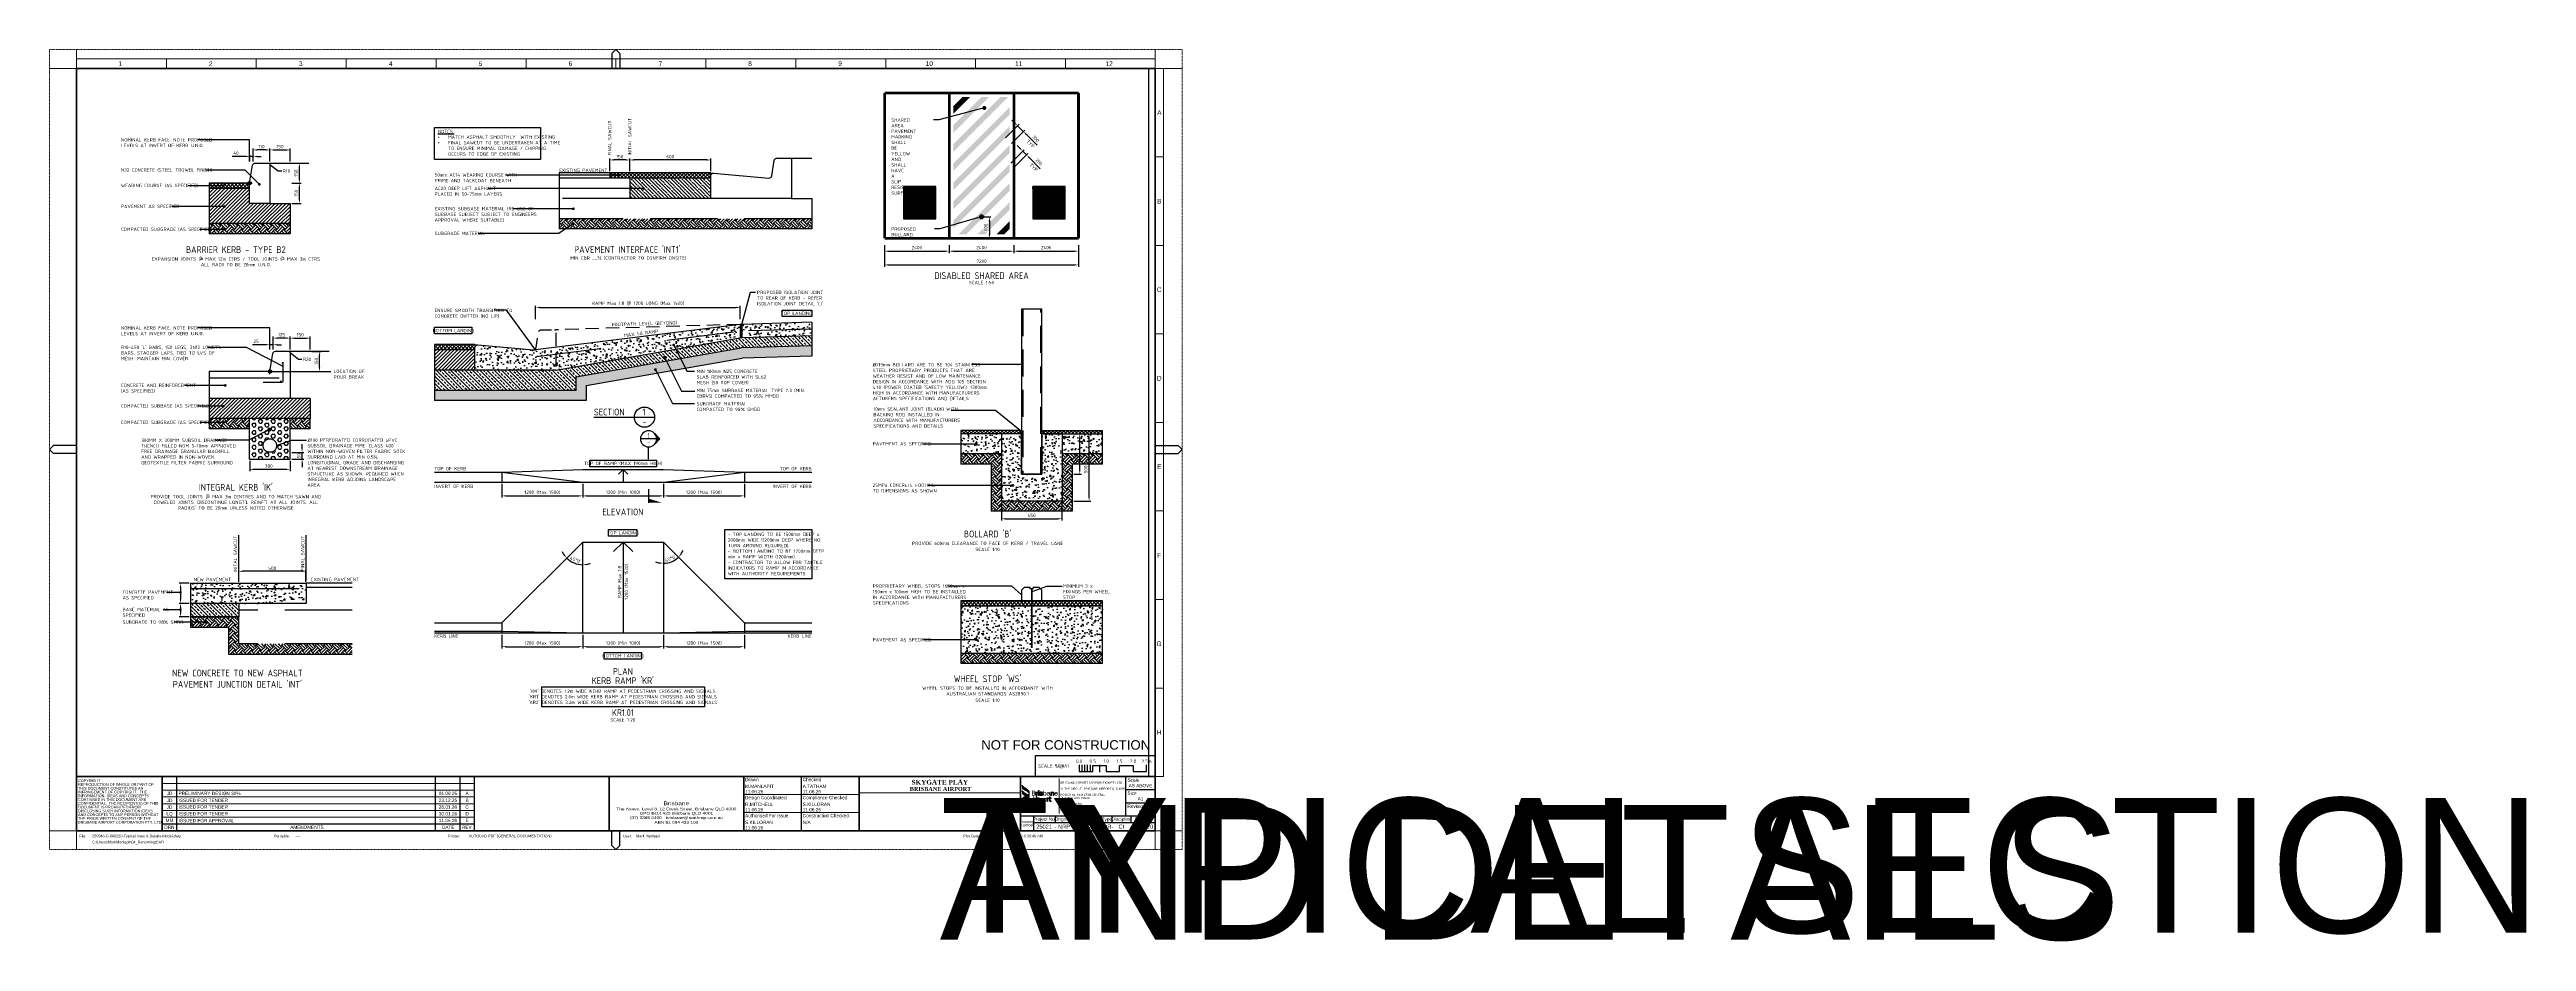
# Paper-space layout 'Layout1' of a CAD drawing. Header units: metres. Extents: x 0 to 1839, y -68 to 594.
# The model-space entities are those that its viewports show. They can reach past a viewport. Long polylines and large blocks are cut down to what shows.
import ezdxf
from ezdxf import colors
from ezdxf.entities.mleader import LeaderData, LeaderLine
from ezdxf.enums import TextEntityAlignment as Align
from ezdxf.math import Vec2, Vec3

# ---------------------------------------------------------------- set-up
doc = ezdxf.new("R2018")
doc.units = ezdxf.units.M
for name, pattern in [('CENTER2', [28.575, 19.05, -3.175, 3.175, -3.175]), ('DAS18', [3, 2, -1]), ('DAS2535', [7, 5, -2]), ('DASHED', [20, 10, -10]), ('DASHED2', [6, 4, -2]), ('DGN Style 3', [0.017855, 0.012754, -0.005101])]:
    doc.linetypes.add(name, pattern=pattern)
for name, color, linetype in [('_NRP-CONCRETE', 7, 'Continuous'), ('_NRP-CONCRETE Hx0.5', 7, 'DAS18'), ('_NRP-DIMENSIONS', 1, 'Continuous'), ('_NRP-EXISTING H', 7, 'DAS2535'), ('_NRP-GEN THIN', 7, 'Continuous'), ('_NRP-GROUND LINE', 7, 'Continuous'), ('_NRP-HATCH', 250, 'Continuous'), ('_NRP-HATCH JOINT', 7, 'CENTER2'), ('_NRP-REINFT BARS TIES S', 7, 'Continuous'), ('_NRP-REINFT MESH', 7, 'DASHED'), ('_NRP-SECTION TAGS', 2, 'Continuous'), ('_NRP-SETOUT POINT', 230, 'Continuous'), ('_NRP-STEEL S', 7, 'Continuous'), ('_NRP-STEEL S H', 7, 'DAS18'), ('_NRP-SUBBASE EARTHWORKS', 251, 'Continuous'), ('_NRP-SUBBASE MEMBRANE', 7, 'DAS2535'), ('_NRP-TEXT 2.5', 7, 'Continuous'), ('_NRP-TEXT 5.0', 4, 'Continuous'), ('A_TTL_SCALE', 7, 'Continuous'), ('A_TTL_TEXT TITILE BLOCK-RefEdit0-RefEdit0', 7, 'Continuous'), ('A_TTL_TEXT TITLE', 5, 'Continuous'), ('C_LNMK_CHEVRON', 4, 'Continuous'), ('C_TEXT_DIMS', 1, 'Continuous'), ('C_TEXT_MLEADER', 1, 'Continuous'), ('SECTION TAG', 2, 'Continuous'), ('SECTIONMARK', 2, 'Continuous'), ('XREF', 7, 'Continuous')]:
    doc.layers.add(name, color=color, linetype=linetype)
for name, color, linetype, plot in [('_NRP-DETAIL NUMBER', 230, 'Continuous', False), ('_NRP-SETOUT', 40, 'Continuous', False), ('VPORTS', 11, 'Continuous', False), ('VPORTS_FRAMES', 11, 'Continuous', False)]:
    doc.layers.add(name, color=color, linetype=linetype, plot=plot)
for name, color, linetype, lineweight in [('G-TTLB-BORD', 7, 'Continuous', 0), ('G-TTLB-TITL', 7, 'Continuous', 0), ('TEXT_NE LOGO', 7, 'Continuous', 18)]:
    doc.layers.add(name, color=color, linetype=linetype, lineweight=lineweight)
doc.styles.add('Arial', font='arial.ttf', dxfattribs={"width": 1.25, "height": 2.75})
doc.styles.add('Arial_Wide', font='arial.ttf', dxfattribs={"width": 1.25, "height": 2.75})
doc.styles.add('ISOCP', font='isocp.shx')
doc.styles.add('NORTHROP', font='isocp.shx')
doc.styles.get("Standard").update_dxf_attribs({"font": 'ARIALN.TTF'})
doc.styles.add('Style-Arial', font='arial.ttf')
doc.styles.add('Style-Times New Roman', font='times.ttf')
doc.dimstyles.new('100', dxfattribs={"dimscale": 100, "dimtxt": 2.5, "dimasz": 3, "dimexe": 1, "dimexo": 1, "dimgap": 1, "dimtad": 1, "dimdec": 0, "dimrnd": 1, "dimzin": 13, "dimtxsty": 'ISOCP', "dimcen": 2.5, "dimclrd": 1, "dimclre": 1, "dimclrt": 7, "dimadec": 0, "dimazin": 0, "dimtfac": 1, "dimtdec": 0, "dimtmove": 0, "dimatfit": 3, "dimfxl": 1, "dimtfill": 1, "dimlwd": -1, "dimlwe": -1, "dimarcsym": 0})
doc.dimstyles.new('DETAILS', dxfattribs={"dimtxt": 2.5, "dimasz": 3, "dimexe": 1.25, "dimexo": 1.25, "dimgap": 1.25, "dimtad": 1, "dimdec": 0, "dimzin": 1, "dimdsep": 46, "dimtxsty": 'ISOCP', "dimcen": 1.5, "dimclrd": 1, "dimclre": 1, "dimclrt": 7, "dimaunit": 1, "dimazin": 0, "dimtfac": 1, "dimtdec": 0, "dimtmove": 0, "dimatfit": 3, "dimfxl": 1, "dimarcsym": 0})
doc.dimstyles.new('ISOCP', dxfattribs={"dimtxt": 2.5, "dimasz": 3, "dimexe": 1.5, "dimexo": 5, "dimgap": 1.5, "dimtad": 1, "dimzin": 0, "dimdsep": 46, "dimtxsty": 'ISOCP', "dimcen": 1, "dimclrd": 256, "dimclre": 256, "dimclrt": 7, "dimadec": 0, "dimazin": 0, "dimtfac": 1, "dimtmove": 0, "dimatfit": 2, "dimfxl": 1, "dimtolj": 1, "dimtzin": 0, "dimlwd": -1, "dimlwe": -1, "dimarcsym": 0})
pattern_1 = [(45, (-55106.68, 7645.521), (-13.470384, 13.470384), []), (135, (-55106.68, 7645.521), (-13.470384, -13.470384), [])]

# ---------------------------------------------------------------- blocks, each defined once
blk = doc.blocks.new('ANNOTATION IMPORT')
blk.add_circle((0, 0), 5)
blk = doc.blocks.new('PROJECT TITLE BLOCK(BAC V2.1)')
at = {"layer": 'G-TTLB-BORD', "linetype": 'Continuous', "lineweight": 0}
h = blk.add_hatch(color=7, dxfattribs=at)
h.set_gradient(color1=(0, 143, 227), color2=(27, 9, 111))
edge = h.paths.add_edge_path()
edge.add_spline(control_points=[(726.7, 43.8), (725.5, 45.1), (723, 46.8), (723.2, 46.6), (723.5, 46.5), (722.3, 47.2), (722.2, 47.7)], knot_values=[0, 0, 0, 0, 0.5, 0.5, 0.5, 1, 1, 1, 1], degree=3, periodic=0)
edge.add_line((722.2, 47.7), (722.1, 47.6))
edge.add_line((722.1, 47.6), (722.3, 45.6))
edge.add_spline(control_points=[(722.3, 45.6), (722.4, 45.1), (722.9, 44.7), (723.4, 44.5), (723.4, 44.5), (725.8, 43.3), (726.6, 42.7), (727.3, 42.1), (727.4, 41.7), (727.4, 41.7), (727.4, 41.7), (727.7, 42.8), (726.7, 43.8)], knot_values=[0, 0, 0, 0, 0.25, 0.25, 0.25, 0.5, 0.5, 0.5, 0.75, 0.75, 0.75, 1, 1, 1, 1], degree=3, periodic=0)
h = blk.add_hatch(color=7, dxfattribs=at)
h.set_gradient(color1=(0, 143, 227), color2=(27, 9, 111))
edge = h.paths.add_edge_path()
edge.add_spline(control_points=[(726.7, 39.9), (725.5, 41.2), (723, 42.8), (723.2, 42.7), (723.5, 42.5), (722.3, 43.2), (722.2, 43.7)], knot_values=[0, 0, 0, 0, 0.5, 0.5, 0.5, 1, 1, 1, 1], degree=3, periodic=0)
edge.add_line((722.2, 43.7), (722.1, 43.7))
edge.add_line((722.1, 43.7), (722.3, 41.7))
edge.add_spline(control_points=[(722.3, 41.7), (722.4, 41.2), (722.9, 40.8), (723.4, 40.6), (723.4, 40.6), (725.8, 39.4), (726.6, 38.8), (727.3, 38.2), (727.4, 37.8), (727.4, 37.8), (727.4, 37.8), (727.7, 38.8), (726.7, 39.9)], knot_values=[0, 0, 0, 0, 0.25, 0.25, 0.25, 0.5, 0.5, 0.5, 0.75, 0.75, 0.75, 1, 1, 1, 1], degree=3, periodic=0)
h = blk.add_hatch(color=7, dxfattribs=at)
h.set_gradient(color1=(255, 192, 0), color2=(255, 94, 0))
edge = h.paths.add_edge_path()
edge.add_spline(control_points=[(727.4, 41.7), (727.4, 41.7), (727.3, 41.3), (726.6, 40.8), (725.8, 40.2), (723.4, 39), (723.4, 39), (722.9, 38.7), (722.4, 38.4), (722.3, 37.8)], knot_values=[0, 0, 0, 0, 0.333333, 0.333333, 0.333333, 0.666667, 0.666667, 0.666667, 1, 1, 1, 1], degree=3, periodic=0)
edge.add_line((722.3, 37.8), (722.1, 35.8))
edge.add_line((722.1, 35.8), (722.2, 35.8))
edge.add_spline(control_points=[(722.2, 35.8), (722.3, 36.3), (723.5, 37), (723.2, 36.8), (723, 36.7), (725.5, 38.3), (726.7, 39.7), (727.7, 40.7), (727.4, 41.7), (727.4, 41.7)], knot_values=[0, 0, 0, 0, 0.333333, 0.333333, 0.333333, 0.666667, 0.666667, 0.666667, 1, 1, 1, 1], degree=3, periodic=0)
h = blk.add_hatch(color=7, dxfattribs=at)
h.set_gradient(color1=(203, 215, 0), color2=(0, 140, 51))
edge = h.paths.add_edge_path()
edge.add_spline(control_points=[(727.4, 37.8), (727.4, 37.8), (727.3, 37.4), (726.6, 36.8), (725.8, 36.2), (723.4, 35), (723.4, 35), (722.9, 34.8), (722.4, 34.4), (722.3, 33.9)], knot_values=[0, 0, 0, 0, 0.333333, 0.333333, 0.333333, 0.666667, 0.666667, 0.666667, 1, 1, 1, 1], degree=3, periodic=0)
edge.add_line((722.3, 33.9), (722.1, 31.9))
edge.add_line((722.1, 31.9), (722.2, 31.9))
edge.add_spline(control_points=[(722.2, 31.9), (722.3, 32.3), (723.5, 33.1), (723.2, 32.9), (723, 32.8), (725.5, 34.4), (726.7, 35.7), (727.7, 36.8), (727.4, 37.8), (727.4, 37.8)], knot_values=[0, 0, 0, 0, 0.333333, 0.333333, 0.333333, 0.666667, 0.666667, 0.666667, 1, 1, 1, 1], degree=3, periodic=0)
at = {"layer": 'G-TTLB-BORD', "linetype": 'Continuous', "lineweight": 0, "true_color": 0x0c2340}
h = blk.add_hatch(color=158, dxfattribs=at)
h.paths.add_polyline_path([(729, 35.8), (729.5, 35.8), (729.8, 36.8), (731.4, 36.8), (731.8, 35.8), (732.3, 35.8), (730.9, 39.4), (730.4, 39.4)])
h.paths.add_polyline_path([(730, 37.2), (730.6, 38.9), (731.3, 37.2)], flags=16)
h = blk.add_hatch(color=158, dxfattribs=at)
edge = h.paths.add_edge_path()
edge.add_line((730.7, 43.7), (729.4, 43.7))
edge.add_line((729.4, 43.7), (729.4, 40.1))
edge.add_line((729.4, 40.1), (730.8, 40.1))
edge.add_spline(control_points=[(730.8, 40.1), (731.2, 40.1), (731.5, 40.2), (731.7, 40.4), (732, 40.6), (732.1, 40.8), (732.1, 41.1), (732.1, 41.6), (731.8, 41.9), (731.3, 42), (731.5, 42), (731.7, 42.1), (731.8, 42.2), (731.9, 42.4), (732, 42.6), (732, 42.8), (732, 43.1), (731.8, 43.3), (731.6, 43.5), (731.4, 43.6), (731.1, 43.7), (730.7, 43.7)], knot_values=[0, 0, 0, 0, 0.142857, 0.142857, 0.142857, 0.285714, 0.285714, 0.285714, 0.428571, 0.428571, 0.428571, 0.571429, 0.571429, 0.571429, 0.714286, 0.714286, 0.714286, 0.857143, 0.857143, 0.857143, 1, 1, 1, 1], degree=3, periodic=0)
edge = h.paths.add_edge_path(flags=16)
edge.add_line((730, 40.6), (730, 41.7))
edge.add_line((730, 41.7), (730.8, 41.7))
edge.add_spline(control_points=[(730.8, 41.7), (731, 41.7), (731.2, 41.6), (731.3, 41.5), (731.4, 41.4), (731.5, 41.3), (731.5, 41.1), (731.5, 41), (731.4, 40.8), (731.3, 40.7), (731.2, 40.7), (731, 40.6), (730.8, 40.6)], knot_values=[0, 0, 0, 0, 0.25, 0.25, 0.25, 0.5, 0.5, 0.5, 0.75, 0.75, 0.75, 1, 1, 1, 1], degree=3, periodic=0)
edge.add_line((730.8, 40.6), (730, 40.6))
edge = h.paths.add_edge_path(flags=16)
edge.add_line((730, 42.2), (730, 43.2))
edge.add_line((730, 43.2), (730.7, 43.2))
edge.add_spline(control_points=[(730.7, 43.2), (730.9, 43.2), (731.1, 43.2), (731.2, 43.1), (731.3, 43), (731.4, 42.9), (731.4, 42.7), (731.4, 42.5), (731.3, 42.4), (731.2, 42.3), (731.1, 42.2), (730.9, 42.2), (730.7, 42.2)], knot_values=[0, 0, 0, 0, 0.25, 0.25, 0.25, 0.5, 0.5, 0.5, 0.75, 0.75, 0.75, 1, 1, 1, 1], degree=3, periodic=0)
edge.add_line((730.7, 42.2), (730, 42.2))
h = blk.add_hatch(color=158, dxfattribs=at)
edge = h.paths.add_edge_path()
edge.add_line((733.9, 42.7), (733.7, 42.7))
edge.add_spline(control_points=[(733.7, 42.7), (733.5, 42.7), (733.4, 42.7), (733.3, 42.6), (733.1, 42.6), (733, 42.5), (733, 42.3)], knot_values=[0, 0, 0, 0, 0.5, 0.5, 0.5, 1, 1, 1, 1], degree=3, periodic=0)
edge.add_line((733, 42.3), (732.9, 42.7))
edge.add_line((732.9, 42.7), (732.4, 42.7))
edge.add_line((732.4, 42.7), (732.4, 40.1))
edge.add_line((732.4, 40.1), (733, 40.1))
edge.add_line((733, 40.1), (733, 41.4))
edge.add_spline(control_points=[(733, 41.4), (733, 41.7), (733, 41.8), (733.1, 42), (733.2, 42.1), (733.4, 42.2), (733.6, 42.2)], knot_values=[0, 0, 0, 0, 0.5, 0.5, 0.5, 1, 1, 1, 1], degree=3, periodic=0)
edge.add_line((733.6, 42.2), (733.9, 42.2))
edge.add_line((733.9, 42.2), (733.9, 42.7))
h = blk.add_hatch(color=158, dxfattribs=at)
edge = h.paths.add_edge_path()
edge.add_spline(control_points=[(732.9, 39.3), (732.8, 39.4), (732.8, 39.4), (732.7, 39.4), (732.6, 39.4), (732.5, 39.4), (732.5, 39.3), (732.4, 39.3), (732.4, 39.2), (732.4, 39.1), (732.4, 39.1), (732.4, 39), (732.5, 38.9), (732.5, 38.9), (732.6, 38.9), (732.7, 38.9), (732.8, 38.9), (732.8, 38.9), (732.9, 38.9), (732.9, 39), (733, 39.1), (733, 39.1), (733, 39.2), (732.9, 39.3), (732.9, 39.3)], knot_values=[0, 0, 0, 0, 0.125, 0.125, 0.125, 0.25, 0.25, 0.25, 0.375, 0.375, 0.375, 0.5, 0.5, 0.5, 0.625, 0.625, 0.625, 0.75, 0.75, 0.75, 0.875, 0.875, 0.875, 1, 1, 1, 1], degree=3, periodic=0)
h = blk.add_hatch(color=158, dxfattribs=at)
edge = h.paths.add_edge_path()
edge.add_spline(control_points=[(732.5, 38.4), (732.5, 38.4), (732.5, 35.8), (732.5, 35.8), (732.5, 35.8), (732.9, 35.8), (732.9, 35.8), (732.9, 35.8), (732.9, 38.4), (732.9, 38.4), (732.9, 38.4), (732.5, 38.4), (732.5, 38.4)], knot_values=[0, 0, 0, 0, 0.25, 0.25, 0.25, 0.5, 0.5, 0.5, 0.75, 0.75, 0.75, 1, 1, 1, 1], degree=3, periodic=0)
h = blk.add_hatch(color=158, dxfattribs=at)
edge = h.paths.add_edge_path()
edge.add_line((734.7, 38.4), (734.6, 38.4))
edge.add_spline(control_points=[(734.6, 38.4), (734.4, 38.4), (734.2, 38.4), (734.1, 38.3), (734, 38.2), (733.9, 38.1), (733.8, 38)], knot_values=[0, 0, 0, 0, 0.5, 0.5, 0.5, 1, 1, 1, 1], degree=3, periodic=0)
edge.add_line((733.8, 38), (733.8, 38.4))
edge.add_line((733.8, 38.4), (733.4, 38.4))
edge.add_line((733.4, 38.4), (733.4, 35.8))
edge.add_line((733.4, 35.8), (733.8, 35.8))
edge.add_line((733.8, 35.8), (733.8, 37.1))
edge.add_spline(control_points=[(733.8, 37.1), (733.8, 37.4), (733.9, 37.6), (734, 37.7), (734.1, 37.9), (734.3, 38), (734.5, 38)], knot_values=[0, 0, 0, 0, 0.5, 0.5, 0.5, 1, 1, 1, 1], degree=3, periodic=0)
edge.add_line((734.5, 38), (734.7, 38))
edge.add_line((734.7, 38), (734.7, 38.4))
h = blk.add_hatch(color=158, dxfattribs=at)
edge = h.paths.add_edge_path()
edge.add_spline(control_points=[(734.7, 43.7), (734.6, 43.8), (734.5, 43.8), (734.4, 43.8), (734.3, 43.8), (734.2, 43.8), (734.2, 43.7), (734.1, 43.6), (734.1, 43.5), (734.1, 43.5), (734.1, 43.4), (734.1, 43.3), (734.2, 43.2), (734.2, 43.2), (734.3, 43.1), (734.4, 43.1), (734.5, 43.1), (734.6, 43.2), (734.7, 43.2), (734.7, 43.3), (734.8, 43.4), (734.8, 43.5), (734.8, 43.5), (734.7, 43.6), (734.7, 43.7)], knot_values=[0, 0, 0, 0, 0.125, 0.125, 0.125, 0.25, 0.25, 0.25, 0.375, 0.375, 0.375, 0.5, 0.5, 0.5, 0.625, 0.625, 0.625, 0.75, 0.75, 0.75, 0.875, 0.875, 0.875, 1, 1, 1, 1], degree=3, periodic=0)
h = blk.add_hatch(color=158, dxfattribs=at)
edge = h.paths.add_edge_path()
edge.add_spline(control_points=[(734.1, 42.7), (734.1, 42.7), (734.1, 40.1), (734.1, 40.1), (734.1, 40.1), (734.7, 40.1), (734.7, 40.1), (734.7, 40.1), (734.7, 42.7), (734.7, 42.7), (734.7, 42.7), (734.1, 42.7), (734.1, 42.7)], knot_values=[0, 0, 0, 0, 0.25, 0.25, 0.25, 0.5, 0.5, 0.5, 0.75, 0.75, 0.75, 1, 1, 1, 1], degree=3, periodic=0)
h = blk.add_hatch(color=158, dxfattribs=at)
edge = h.paths.add_edge_path()
edge.add_line((735.6, 41), (735, 41))
edge.add_spline(control_points=[(735, 41), (735, 40.7), (735.1, 40.5), (735.4, 40.3), (735.6, 40.2), (735.9, 40.1), (736.2, 40.1), (736.4, 40.1), (736.6, 40.1), (736.8, 40.2), (736.9, 40.2), (737.1, 40.3), (737.2, 40.5), (737.3, 40.6), (737.3, 40.7), (737.3, 40.9), (737.3, 41.1), (737.3, 41.2), (737.2, 41.3), (737.1, 41.4), (737, 41.5), (736.8, 41.6), (736.6, 41.6), (736.5, 41.7), (736.2, 41.7), (736.1, 41.7), (735.9, 41.7), (735.9, 41.7), (735.8, 41.8), (735.7, 41.8), (735.7, 41.8), (735.6, 41.9), (735.6, 41.9), (735.6, 42), (735.6, 42.1), (735.7, 42.2), (735.8, 42.2), (735.9, 42.3), (736, 42.3), (736.1, 42.3), (736.3, 42.3), (736.4, 42.3), (736.5, 42.2), (736.7, 42.1), (736.7, 42), (736.7, 41.9)], knot_values=[0, 0, 0, 0, 0.066667, 0.066667, 0.066667, 0.133333, 0.133333, 0.133333, 0.2, 0.2, 0.2, 0.266667, 0.266667, 0.266667, 0.333333, 0.333333, 0.333333, 0.4, 0.4, 0.4, 0.466667, 0.466667, 0.466667, 0.533333, 0.533333, 0.533333, 0.6, 0.6, 0.6, 0.666667, 0.666667, 0.666667, 0.733333, 0.733333, 0.733333, 0.8, 0.8, 0.8, 0.866667, 0.866667, 0.866667, 0.933333, 0.933333, 0.933333, 1, 1, 1, 1], degree=3, periodic=0)
edge.add_line((736.7, 41.9), (737.3, 41.9))
edge.add_spline(control_points=[(737.3, 41.9), (737.2, 42.2), (737.1, 42.4), (736.9, 42.6), (736.7, 42.7), (736.5, 42.8), (736.1, 42.8), (735.9, 42.8), (735.7, 42.7), (735.6, 42.7), (735.4, 42.6), (735.3, 42.5), (735.2, 42.4), (735.1, 42.3), (735.1, 42.1), (735.1, 42), (735.1, 41.8), (735.1, 41.6), (735.2, 41.5), (735.3, 41.4), (735.4, 41.4), (735.6, 41.3), (735.7, 41.3), (735.9, 41.2), (736.1, 41.2), (736.3, 41.2), (736.4, 41.2), (736.5, 41.2), (736.6, 41.1), (736.6, 41.1), (736.7, 41.1), (736.7, 41), (736.8, 40.9), (736.8, 40.9), (736.8, 40.8), (736.7, 40.7), (736.6, 40.6), (736.5, 40.5), (736.4, 40.5), (736.2, 40.5), (736, 40.5), (735.9, 40.6), (735.7, 40.6), (735.6, 40.7), (735.6, 40.8), (735.6, 41)], knot_values=[0, 0, 0, 0, 0.066667, 0.066667, 0.066667, 0.133333, 0.133333, 0.133333, 0.2, 0.2, 0.2, 0.266667, 0.266667, 0.266667, 0.333333, 0.333333, 0.333333, 0.4, 0.4, 0.4, 0.466667, 0.466667, 0.466667, 0.533333, 0.533333, 0.533333, 0.6, 0.6, 0.6, 0.666667, 0.666667, 0.666667, 0.733333, 0.733333, 0.733333, 0.8, 0.8, 0.8, 0.866667, 0.866667, 0.866667, 0.933333, 0.933333, 0.933333, 1, 1, 1, 1], degree=3, periodic=0)
h = blk.add_hatch(color=158, dxfattribs=at)
edge = h.paths.add_edge_path()
edge.add_spline(control_points=[(737, 38.3), (736.8, 38.4), (736.6, 38.4), (736.4, 38.4), (736, 38.4), (735.7, 38.3), (735.5, 38)], knot_values=[0, 0, 0, 0, 0.5, 0.5, 0.5, 1, 1, 1, 1], degree=3, periodic=0)
edge.add_line((735.5, 38), (735.4, 38.4))
edge.add_line((735.4, 38.4), (735.1, 38.4))
edge.add_line((735.1, 38.4), (735.1, 34.8))
edge.add_line((735.1, 34.8), (735.5, 34.8))
edge.add_line((735.5, 34.8), (735.5, 36.2))
edge.add_spline(control_points=[(735.5, 36.2), (735.6, 36.1), (735.7, 36), (735.8, 35.9), (736, 35.8), (736.2, 35.8), (736.4, 35.8), (736.6, 35.8), (736.8, 35.8), (737, 35.9), (737.2, 36), (737.4, 36.2), (737.5, 36.4), (737.6, 36.6), (737.6, 36.8), (737.6, 37.1), (737.6, 37.4), (737.6, 37.6), (737.5, 37.8), (737.4, 38), (737.2, 38.2), (737, 38.3)], knot_values=[0, 0, 0, 0, 0.142857, 0.142857, 0.142857, 0.285714, 0.285714, 0.285714, 0.428571, 0.428571, 0.428571, 0.571429, 0.571429, 0.571429, 0.714286, 0.714286, 0.714286, 0.857143, 0.857143, 0.857143, 1, 1, 1, 1], degree=3, periodic=0)
edge = h.paths.add_edge_path(flags=16)
edge.add_spline(control_points=[(737, 36.4), (736.8, 36.2), (736.6, 36.1), (736.3, 36.1), (736.2, 36.1), (736, 36.2), (735.9, 36.3), (735.7, 36.3), (735.6, 36.5), (735.6, 36.6), (735.5, 36.8), (735.5, 36.9), (735.5, 37.1), (735.5, 37.3), (735.5, 37.5), (735.6, 37.6), (735.6, 37.7), (735.7, 37.9), (735.9, 37.9), (736, 38), (736.2, 38.1), (736.3, 38.1), (736.6, 38.1), (736.8, 38), (737, 37.8), (737.1, 37.6), (737.2, 37.4), (737.2, 37.1), (737.2, 36.8), (737.1, 36.6), (737, 36.4)], knot_values=[0, 0, 0, 0, 0.1, 0.1, 0.1, 0.2, 0.2, 0.2, 0.3, 0.3, 0.3, 0.4, 0.4, 0.4, 0.5, 0.5, 0.5, 0.6, 0.6, 0.6, 0.7, 0.7, 0.7, 0.8, 0.8, 0.8, 0.9, 0.9, 0.9, 1, 1, 1, 1], degree=3, periodic=0)
h = blk.add_hatch(color=158, dxfattribs=at)
edge = h.paths.add_edge_path()
edge.add_spline(control_points=[(739.7, 42.6), (739.5, 42.7), (739.3, 42.8), (739.1, 42.8), (738.7, 42.8), (738.4, 42.6), (738.2, 42.3)], knot_values=[0, 0, 0, 0, 0.5, 0.5, 0.5, 1, 1, 1, 1], degree=3, periodic=0)
edge.add_line((738.2, 42.3), (738.2, 43.7))
edge.add_line((738.2, 43.7), (737.7, 43.7))
edge.add_line((737.7, 43.7), (737.7, 40.1))
edge.add_line((737.7, 40.1), (738.1, 40.1))
edge.add_line((738.1, 40.1), (738.2, 40.5))
edge.add_spline(control_points=[(738.2, 40.5), (738.3, 40.4), (738.4, 40.3), (738.6, 40.2), (738.7, 40.1), (738.9, 40.1), (739.1, 40.1), (739.3, 40.1), (739.5, 40.1), (739.7, 40.2), (739.9, 40.4), (740, 40.5), (740.1, 40.7), (740.3, 40.9), (740.3, 41.2), (740.3, 41.4), (740.3, 41.7), (740.3, 41.9), (740.1, 42.1), (740, 42.3), (739.9, 42.5), (739.7, 42.6)], knot_values=[0, 0, 0, 0, 0.142857, 0.142857, 0.142857, 0.285714, 0.285714, 0.285714, 0.428571, 0.428571, 0.428571, 0.571429, 0.571429, 0.571429, 0.714286, 0.714286, 0.714286, 0.857143, 0.857143, 0.857143, 1, 1, 1, 1], degree=3, periodic=0)
edge = h.paths.add_edge_path(flags=16)
edge.add_spline(control_points=[(739.5, 40.8), (739.4, 40.6), (739.2, 40.5), (739, 40.5), (738.7, 40.5), (738.6, 40.6), (738.4, 40.8), (738.3, 41), (738.2, 41.2), (738.2, 41.4), (738.2, 41.7), (738.3, 41.9), (738.4, 42.1), (738.6, 42.2), (738.7, 42.3), (739, 42.3), (739.2, 42.3), (739.4, 42.2), (739.5, 42.1), (739.7, 41.9), (739.7, 41.7), (739.7, 41.4), (739.7, 41.2), (739.7, 41), (739.5, 40.8)], knot_values=[0, 0, 0, 0, 0.125, 0.125, 0.125, 0.25, 0.25, 0.25, 0.375, 0.375, 0.375, 0.5, 0.5, 0.5, 0.625, 0.625, 0.625, 0.75, 0.75, 0.75, 0.875, 0.875, 0.875, 1, 1, 1, 1], degree=3, periodic=0)
h = blk.add_hatch(color=158, dxfattribs=at)
edge = h.paths.add_edge_path()
edge.add_spline(control_points=[(738.5, 35.9), (738.7, 35.8), (738.9, 35.8), (739.2, 35.8), (739.4, 35.8), (739.7, 35.8), (739.9, 35.9), (740.1, 36), (740.2, 36.2), (740.3, 36.4), (740.4, 36.6), (740.5, 36.8), (740.5, 37.1), (740.5, 37.4), (740.4, 37.6), (740.3, 37.8), (740.2, 38), (740.1, 38.2), (739.9, 38.3), (739.7, 38.4), (739.4, 38.4), (739.2, 38.4), (738.9, 38.4), (738.7, 38.4), (738.5, 38.3), (738.3, 38.2), (738.2, 38), (738.1, 37.8), (737.9, 37.6), (737.9, 37.4), (737.9, 37.1), (737.9, 36.8), (737.9, 36.6), (738.1, 36.4), (738.2, 36.2), (738.3, 36), (738.5, 35.9)], knot_values=[0, 0, 0, 0, 0.083333, 0.083333, 0.083333, 0.166667, 0.166667, 0.166667, 0.25, 0.25, 0.25, 0.333333, 0.333333, 0.333333, 0.416667, 0.416667, 0.416667, 0.5, 0.5, 0.5, 0.583333, 0.583333, 0.583333, 0.666667, 0.666667, 0.666667, 0.75, 0.75, 0.75, 0.833333, 0.833333, 0.833333, 0.916667, 0.916667, 0.916667, 1, 1, 1, 1], degree=3, periodic=0)
edge = h.paths.add_edge_path(flags=16)
edge.add_spline(control_points=[(739.6, 36.3), (739.5, 36.2), (739.4, 36.1), (739.2, 36.1), (739, 36.1), (738.9, 36.2), (738.7, 36.3), (738.6, 36.3), (738.5, 36.5), (738.4, 36.6), (738.4, 36.7), (738.3, 36.9), (738.3, 37.1), (738.3, 37.3), (738.4, 37.4), (738.4, 37.6), (738.5, 37.7), (738.6, 37.9), (738.7, 37.9), (738.9, 38), (739, 38.1), (739.2, 38.1), (739.4, 38.1), (739.5, 38), (739.6, 37.9), (739.8, 37.9), (739.9, 37.7), (739.9, 37.6), (740, 37.4), (740.1, 37.3), (740.1, 37.1), (740.1, 36.9), (740, 36.7), (739.9, 36.6), (739.9, 36.5), (739.8, 36.3), (739.6, 36.3)], knot_values=[0, 0, 0, 0, 0.083333, 0.083333, 0.083333, 0.166667, 0.166667, 0.166667, 0.25, 0.25, 0.25, 0.333333, 0.333333, 0.333333, 0.416667, 0.416667, 0.416667, 0.5, 0.5, 0.5, 0.583333, 0.583333, 0.583333, 0.666667, 0.666667, 0.666667, 0.75, 0.75, 0.75, 0.833333, 0.833333, 0.833333, 0.916667, 0.916667, 0.916667, 1, 1, 1, 1], degree=3, periodic=0)
h = blk.add_hatch(color=158, dxfattribs=at)
edge = h.paths.add_edge_path()
edge.add_line((743.1, 40.6), (743, 40.6))
edge.add_spline(control_points=[(743, 40.6), (742.9, 40.6), (742.8, 40.7), (742.8, 40.8)], knot_values=[0, 0, 0, 0, 1, 1, 1, 1], degree=3, periodic=0)
edge.add_line((742.8, 40.8), (742.8, 41.8))
edge.add_spline(control_points=[(742.8, 41.8), (742.8, 42.1), (742.7, 42.4), (742.5, 42.5), (742.3, 42.7), (742, 42.8), (741.7, 42.8), (741.4, 42.8), (741.1, 42.7), (740.9, 42.5), (740.7, 42.4), (740.6, 42.2), (740.5, 41.9)], knot_values=[0, 0, 0, 0, 0.25, 0.25, 0.25, 0.5, 0.5, 0.5, 0.75, 0.75, 0.75, 1, 1, 1, 1], degree=3, periodic=0)
edge.add_line((740.5, 41.9), (741.1, 41.9))
edge.add_spline(control_points=[(741.1, 41.9), (741.1, 42.1), (741.2, 42.1), (741.3, 42.2), (741.4, 42.3), (741.5, 42.3), (741.7, 42.3), (741.9, 42.3), (742, 42.3), (742.1, 42.2), (742.2, 42.1), (742.2, 42), (742.2, 41.8)], knot_values=[0, 0, 0, 0, 0.25, 0.25, 0.25, 0.5, 0.5, 0.5, 0.75, 0.75, 0.75, 1, 1, 1, 1], degree=3, periodic=0)
edge.add_line((742.2, 41.8), (742.2, 41.7))
edge.add_line((742.2, 41.7), (741.6, 41.7))
edge.add_spline(control_points=[(741.6, 41.7), (741.2, 41.7), (740.9, 41.6), (740.8, 41.5), (740.6, 41.3), (740.5, 41.1), (740.5, 40.8), (740.5, 40.6), (740.6, 40.4), (740.7, 40.3), (740.9, 40.1), (741.1, 40.1), (741.4, 40.1), (741.8, 40.1), (742.1, 40.2), (742.3, 40.5), (742.3, 40.4), (742.3, 40.3), (742.4, 40.2), (742.5, 40.1), (742.6, 40.1), (742.8, 40.1)], knot_values=[0, 0, 0, 0, 0.142857, 0.142857, 0.142857, 0.285714, 0.285714, 0.285714, 0.428571, 0.428571, 0.428571, 0.571429, 0.571429, 0.571429, 0.714286, 0.714286, 0.714286, 0.857143, 0.857143, 0.857143, 1, 1, 1, 1], degree=3, periodic=0)
edge.add_line((742.8, 40.1), (743.1, 40.1))
edge.add_line((743.1, 40.1), (743.1, 40.6))
edge = h.paths.add_edge_path(flags=16)
edge.add_line((742.2, 41.3), (742.2, 41.2))
edge.add_spline(control_points=[(742.2, 41.2), (742.2, 41), (742.2, 40.8), (742.1, 40.7), (741.9, 40.6), (741.7, 40.5), (741.5, 40.5), (741.4, 40.5), (741.2, 40.5), (741.2, 40.6), (741.1, 40.7), (741, 40.8), (741, 40.9), (741, 41), (741.1, 41.1), (741.2, 41.2), (741.3, 41.2), (741.4, 41.3), (741.6, 41.3)], knot_values=[0, 0, 0, 0, 0.166667, 0.166667, 0.166667, 0.333333, 0.333333, 0.333333, 0.5, 0.5, 0.5, 0.666667, 0.666667, 0.666667, 0.833333, 0.833333, 0.833333, 1, 1, 1, 1], degree=3, periodic=0)
edge.add_line((741.6, 41.3), (742.2, 41.3))
h = blk.add_hatch(color=158, dxfattribs=at)
edge = h.paths.add_edge_path()
edge.add_line((742.2, 38.4), (742, 38.4))
edge.add_spline(control_points=[(742, 38.4), (741.8, 38.4), (741.7, 38.4), (741.6, 38.3), (741.4, 38.2), (741.3, 38.1), (741.3, 38)], knot_values=[0, 0, 0, 0, 0.5, 0.5, 0.5, 1, 1, 1, 1], degree=3, periodic=0)
edge.add_line((741.3, 38), (741.2, 38.4))
edge.add_line((741.2, 38.4), (740.8, 38.4))
edge.add_line((740.8, 38.4), (740.8, 35.8))
edge.add_line((740.8, 35.8), (741.3, 35.8))
edge.add_line((741.3, 35.8), (741.3, 37.1))
edge.add_spline(control_points=[(741.3, 37.1), (741.3, 37.4), (741.3, 37.6), (741.4, 37.7), (741.5, 37.9), (741.7, 38), (742, 38)], knot_values=[0, 0, 0, 0, 0.5, 0.5, 0.5, 1, 1, 1, 1], degree=3, periodic=0)
edge.add_line((742, 38), (742.2, 38))
edge.add_line((742.2, 38), (742.2, 38.4))
h = blk.add_hatch(color=158, dxfattribs=at)
edge = h.paths.add_edge_path()
edge.add_line((742.5, 39.1), (742.5, 36.5))
edge.add_spline(control_points=[(742.5, 36.5), (742.5, 36.2), (742.5, 36.1), (742.6, 36), (742.7, 35.8), (742.9, 35.8), (743.2, 35.8)], knot_values=[0, 0, 0, 0, 0.5, 0.5, 0.5, 1, 1, 1, 1], degree=3, periodic=0)
edge.add_line((743.2, 35.8), (743.6, 35.8))
edge.add_line((743.6, 35.8), (743.6, 36.2))
edge.add_line((743.6, 36.2), (743.2, 36.2))
edge.add_spline(control_points=[(743.2, 36.2), (743.1, 36.2), (743, 36.2), (743, 36.2), (742.9, 36.3), (742.9, 36.4), (742.9, 36.5)], knot_values=[0, 0, 0, 0, 0.5, 0.5, 0.5, 1, 1, 1, 1], degree=3, periodic=0)
edge.add_line((742.9, 36.5), (742.9, 38))
edge.add_line((742.9, 38), (743.6, 38))
edge.add_line((743.6, 38), (743.6, 38.4))
edge.add_line((743.6, 38.4), (742.9, 38.4))
edge.add_line((742.9, 38.4), (742.9, 39.1))
edge.add_line((742.9, 39.1), (742.5, 39.1))
h = blk.add_hatch(color=158, dxfattribs=at)
edge = h.paths.add_edge_path()
edge.add_spline(control_points=[(745.4, 42.5), (745.2, 42.7), (745, 42.8), (744.7, 42.8), (744.3, 42.8), (744, 42.6), (743.8, 42.4)], knot_values=[0, 0, 0, 0, 0.5, 0.5, 0.5, 1, 1, 1, 1], degree=3, periodic=0)
edge.add_line((743.8, 42.4), (743.8, 42.7))
edge.add_line((743.8, 42.7), (743.3, 42.7))
edge.add_line((743.3, 42.7), (743.3, 40.1))
edge.add_line((743.3, 40.1), (743.8, 40.1))
edge.add_line((743.8, 40.1), (743.8, 41.4))
edge.add_spline(control_points=[(743.8, 41.4), (743.8, 41.7), (743.9, 41.9), (744, 42.1), (744.1, 42.2), (744.3, 42.3), (744.5, 42.3), (744.7, 42.3), (744.9, 42.2), (745, 42.1), (745.1, 42), (745.2, 41.8), (745.2, 41.5)], knot_values=[0, 0, 0, 0, 0.25, 0.25, 0.25, 0.5, 0.5, 0.5, 0.75, 0.75, 0.75, 1, 1, 1, 1], degree=3, periodic=0)
edge.add_line((745.2, 41.5), (745.2, 40.1))
edge.add_line((745.2, 40.1), (745.7, 40.1))
edge.add_line((745.7, 40.1), (745.7, 41.6))
edge.add_spline(control_points=[(745.7, 41.6), (745.7, 42), (745.6, 42.3), (745.4, 42.5)], knot_values=[0, 0, 0, 0, 1, 1, 1, 1], degree=3, periodic=0)
h = blk.add_hatch(color=158, dxfattribs=at)
edge = h.paths.add_edge_path()
edge.add_spline(control_points=[(746.2, 42.1), (746.1, 41.9), (746, 41.7), (746, 41.4), (746, 41.2), (746.1, 40.9), (746.2, 40.7), (746.3, 40.5), (746.4, 40.4), (746.6, 40.2), (746.8, 40.1), (747.1, 40.1), (747.4, 40.1), (747.7, 40.1), (747.9, 40.2), (748.1, 40.3), (748.4, 40.5), (748.5, 40.7), (748.5, 41)], knot_values=[0, 0, 0, 0, 0.166667, 0.166667, 0.166667, 0.333333, 0.333333, 0.333333, 0.5, 0.5, 0.5, 0.666667, 0.666667, 0.666667, 0.833333, 0.833333, 0.833333, 1, 1, 1, 1], degree=3, periodic=0)
edge.add_line((748.5, 41), (748, 41))
edge.add_spline(control_points=[(748, 41), (747.9, 40.8), (747.9, 40.7), (747.7, 40.7), (747.6, 40.6), (747.5, 40.5), (747.3, 40.5), (747.1, 40.5), (746.9, 40.6), (746.8, 40.7), (746.7, 40.9), (746.6, 41), (746.6, 41.3)], knot_values=[0, 0, 0, 0, 0.25, 0.25, 0.25, 0.5, 0.5, 0.5, 0.75, 0.75, 0.75, 1, 1, 1, 1], degree=3, periodic=0)
edge.add_line((746.6, 41.3), (746.6, 41.3))
edge.add_line((746.6, 41.3), (748.6, 41.3))
edge.add_spline(control_points=[(748.6, 41.3), (748.6, 41.4), (748.6, 41.4), (748.6, 41.5), (748.6, 41.8), (748.5, 42), (748.4, 42.2), (748.3, 42.4), (748.1, 42.5), (747.9, 42.6), (747.8, 42.7), (747.5, 42.8), (747.3, 42.8), (747, 42.8), (746.8, 42.7), (746.6, 42.6), (746.4, 42.5), (746.3, 42.3), (746.2, 42.1)], knot_values=[0, 0, 0, 0, 0.166667, 0.166667, 0.166667, 0.333333, 0.333333, 0.333333, 0.5, 0.5, 0.5, 0.666667, 0.666667, 0.666667, 0.833333, 0.833333, 0.833333, 1, 1, 1, 1], degree=3, periodic=0)
edge = h.paths.add_edge_path(flags=16)
edge.add_line((748, 41.7), (746.6, 41.7))
edge.add_spline(control_points=[(746.6, 41.7), (746.6, 41.9), (746.7, 42), (746.8, 42.2), (747, 42.3), (747.1, 42.3), (747.3, 42.3), (747.5, 42.3), (747.7, 42.3), (747.8, 42.2), (747.9, 42.1), (748, 41.9), (748, 41.7)], knot_values=[0, 0, 0, 0, 0.25, 0.25, 0.25, 0.5, 0.5, 0.5, 0.75, 0.75, 0.75, 1, 1, 1, 1], degree=3, periodic=0)
at = {"layer": 'G-TTLB-BORD', "linetype": 'Continuous', "lineweight": 0, "true_color": 0xffffff}
h = blk.add_hatch(color=7, dxfattribs=at)
edge = h.paths.add_edge_path()
edge.add_spline(control_points=[(735.2, 32), (736, 32), (736.5, 32.5), (736.5, 33.4), (736.5, 34.2), (736, 34.8), (735.2, 34.8), (734.3, 34.8), (733.8, 34.2), (733.8, 33.4), (733.8, 32.5), (734.3, 32), (735.2, 32)], knot_values=[0, 0, 0, 0, 0.25, 0.25, 0.25, 0.5, 0.5, 0.5, 0.75, 0.75, 0.75, 1, 1, 1, 1], degree=3, periodic=0)
edge = h.paths.add_edge_path(flags=17)
edge.add_spline(control_points=[(735.2, 34.3), (735.7, 34.3), (736, 33.9), (736, 33.4), (736, 32.8), (735.7, 32.4), (735.2, 32.4), (734.7, 32.4), (734.4, 32.8), (734.4, 33.4), (734.4, 33.9), (734.7, 34.3), (735.2, 34.3)], knot_values=[0, 0, 0, 0, 0.25, 0.25, 0.25, 0.5, 0.5, 0.5, 0.75, 0.75, 0.75, 1, 1, 1, 1], degree=3, periodic=0)
at = {"layer": 'G-TTLB-BORD', "color": 7, "linetype": 'Continuous', "lineweight": 0}
for p, q in [((20, 580), (20, 594)), ((821, 580), (821, 594)), ((20, 580), (0, 580)), ((20, 587), (821, 587)), ((86.8, 580), (86.8, 587)), ((153.5, 580), (153.5, 587)), ((220.3, 580), (220.3, 587)), ((287, 580), (287, 587)), ((353.8, 580), (353.8, 587)), ((420.5, 580), (420.5, 587)), ((487.3, 580), (487.3, 587)), ((554, 580), (554, 587)), ((620.8, 580), (620.8, 587)), ((687.5, 580), (687.5, 587)), ((754.3, 580), (754.3, 587)), ((821, 580), (841, 580)), ((827, 54.2), (827, 580)), ((821, 514.3), (827, 514.3)), ((821, 448.5), (827, 448.5)), ((821, 382.8), (827, 382.8)), ((821, 317.1), (827, 317.1)), ((821, 251.4), (827, 251.4)), ((821, 185.6), (827, 185.6)), ((821, 119.9), (827, 119.9)), ((83.7, 49.1), (315.4, 49.1)), ((83.7, 44.1), (315.4, 44.1)), ((83.7, 39.1), (315.4, 39.1)), ((515.4, 40.8), (601, 40.8)), ((601, 42.2), (721, 42.2)), ((821, 54.2), (827, 54.2)), ((83.7, 34), (315.4, 34)), ((83.7, 29.1), (315.4, 29.1)), ((83.7, 24), (315.4, 24)), ((515.4, 27.4), (601, 27.4)), ((20, 14), (0, 14)), ((20, 0), (20, 14)), ((821, 0), (821, 14)), ((821, 14), (841, 14))]:
    blk.add_line(p, q, dxfattribs=at)
at = {"layer": 'G-TTLB-BORD', "color": 7, "linetype": 'Continuous', "lineweight": 30}
for p, q in [((420.5, 594), (417.5, 591)), ((417.5, 591), (417.5, 580)), ((420.5, 594), (423.5, 591)), ((423.5, 591), (423.5, 580)), ((0, 297), (3, 300)), ((0, 297), (3, 294)), ((20, 300), (3, 300)), ((821, 300), (838, 300)), ((841, 297), (838, 300)), ((841, 297), (838, 294)), ((20, 294), (3, 294)), ((821, 294), (838, 294)), ((94.5, 14), (94.5, 54.2)), ((286.6, 14), (286.6, 54.2)), ((304.8, 14), (304.8, 54.2)), ((315.4, 14), (315.4, 54.2)), ((558.2, 14), (558.2, 54.2)), ((799.1, 25.1), (799.1, 54.2)), ((799.1, 44.5), (821, 44.5)), ((83.7, 19), (315.4, 19)), ((721, 25.1), (821.1, 25.1)), ((730.5, 25.1), (730.5, 14)), ((730.5, 20.1), (821.1, 20.1)), ((746.9, 20.1), (746.9, 25.1)), ((761, 20.1), (761, 25.1)), ((772.1, 20.1), (772.1, 25.1)), ((781, 20.1), (781, 25.1)), ((788.9, 20.1), (788.9, 25.1)), ((799.1, 34.8), (821, 34.8)), ((803.1, 20.1), (803.1, 25.1)), ((417.5, 3), (417.5, 14)), ((420.5, 0), (417.5, 3)), ((420.5, 0), (423.5, 3)), ((423.5, 3), (423.5, 14))]:
    blk.add_line(p, q, dxfattribs=at)
at = {"layer": 'G-TTLB-BORD', "color": 7, "linetype": 'Continuous', "lineweight": 53}
for p, q in [((20, 14), (20, 580)), ((20, 580), (821, 580)), ((821, 14), (821, 580)), ((20, 54.2), (821, 54.2)), ((83.7, 14), (83.7, 54.2)), ((415.4, 14), (415.4, 54.2)), ((515.4, 14), (515.4, 54.2)), ((601, 14), (601, 54.2)), ((721, 14), (721, 54.2)), ((20, 14), (821, 14))]:
    blk.add_line(p, q, dxfattribs=at)
at = {"layer": 'G-TTLB-BORD', "color": 7, "linetype": 'Continuous', "lineweight": 13}
blk.add_line((749.7, 52.8), (749.7, 26.7), dxfattribs=at)
at = {"layer": 'G-TTLB-BORD', "color": 1, "linetype": 'DGN Style 3', "lineweight": 0, "flags": 128}
blk.add_lwpolyline([(0, 594), (841, 594), (841, 0), (0, 0)], close=True, dxfattribs=at)
at = {"layer": 'G-TTLB-BORD', "color": 7, "linetype": 'Continuous', "lineweight": 0}
for points in [[(726.7, 43.8), (725.5, 45.1), (723, 46.8), (723.2, 46.6), (723.5, 46.5), (722.3, 47.2), (722.2, 47.7), (722.2, 47.7), (722.1, 47.6), (722.1, 47.6), (722.1, 47.6), (722.3, 45.6), (722.3, 45.6), (722.4, 45.1), (722.9, 44.7), (723.4, 44.5), (723.4, 44.5), (725.8, 43.3), (726.6, 42.7), (727.3, 42.1), (727.4, 41.7), (727.4, 41.7), (727.4, 41.7), (727.7, 42.8), (726.7, 43.8)], [(726.7, 39.9), (725.5, 41.2), (723, 42.8), (723.2, 42.7), (723.5, 42.5), (722.3, 43.2), (722.2, 43.7), (722.2, 43.7), (722.1, 43.7), (722.1, 43.7), (722.1, 43.7), (722.3, 41.7), (722.3, 41.7), (722.4, 41.2), (722.9, 40.8), (723.4, 40.6), (723.4, 40.6), (725.8, 39.4), (726.6, 38.8), (727.3, 38.2), (727.4, 37.8), (727.4, 37.8), (727.4, 37.8), (727.7, 38.8), (726.7, 39.9)], [(727.4, 41.7), (727.4, 41.7), (727.3, 41.3), (726.6, 40.8), (725.8, 40.2), (723.4, 39), (723.4, 39), (722.9, 38.7), (722.4, 38.4), (722.3, 37.8), (722.3, 37.8), (722.1, 35.8), (722.1, 35.8), (722.1, 35.8), (722.2, 35.8), (722.2, 35.8), (722.3, 36.3), (723.5, 37), (723.2, 36.8), (723, 36.7), (725.5, 38.3), (726.7, 39.7), (727.7, 40.7), (727.4, 41.7), (727.4, 41.7)], [(727.4, 37.8), (727.4, 37.8), (727.3, 37.4), (726.6, 36.8), (725.8, 36.2), (723.4, 35), (723.4, 35), (722.9, 34.8), (722.4, 34.4), (722.3, 33.9), (722.3, 33.9), (722.1, 31.9), (722.1, 31.9), (722.1, 31.9), (722.2, 31.9), (722.2, 31.9), (722.3, 32.3), (723.5, 33.1), (723.2, 32.9), (723, 32.8), (725.5, 34.4), (726.7, 35.7), (727.7, 36.8), (727.4, 37.8), (727.4, 37.8)]]:
    blk.add_open_spline(points, degree=3, knots=[0, 0, 0, 0, 0.125, 0.125, 0.125, 0.25, 0.25, 0.25, 0.375, 0.375, 0.375, 0.5, 0.5, 0.5, 0.625, 0.625, 0.625, 0.75, 0.75, 0.75, 0.875, 0.875, 0.875, 1, 1, 1, 1], dxfattribs=at)
at = {"layer": 'G-TTLB-BORD', "color": 158, "linetype": 'Continuous', "lineweight": 0, "true_color": 0x0c2340}
for points, knots in [([(733.9, 42.7), (733.9, 42.7), (733.7, 42.7), (733.7, 42.7), (733.5, 42.7), (733.4, 42.7), (733.3, 42.6), (733.1, 42.6), (733, 42.5), (733, 42.3), (733, 42.3), (732.9, 42.7), (732.9, 42.7), (732.9, 42.7), (732.4, 42.7), (732.4, 42.7), (732.4, 42.7), (732.4, 40.1), (732.4, 40.1), (732.4, 40.1), (733, 40.1), (733, 40.1), (733, 40.1), (733, 41.4), (733, 41.4), (733, 41.7), (733, 41.8), (733.1, 42), (733.2, 42.1), (733.4, 42.2), (733.6, 42.2), (733.6, 42.2), (733.9, 42.2), (733.9, 42.2), (733.9, 42.2), (733.9, 42.7), (733.9, 42.7)], [0, 0, 0, 0, 0.083333, 0.083333, 0.083333, 0.166667, 0.166667, 0.166667, 0.25, 0.25, 0.25, 0.333333, 0.333333, 0.333333, 0.416667, 0.416667, 0.416667, 0.5, 0.5, 0.5, 0.583333, 0.583333, 0.583333, 0.666667, 0.666667, 0.666667, 0.75, 0.75, 0.75, 0.833333, 0.833333, 0.833333, 0.916667, 0.916667, 0.916667, 1, 1, 1, 1]), ([(732.9, 39.3), (732.8, 39.4), (732.8, 39.4), (732.7, 39.4), (732.6, 39.4), (732.5, 39.4), (732.5, 39.3), (732.4, 39.3), (732.4, 39.2), (732.4, 39.1), (732.4, 39.1), (732.4, 39), (732.5, 38.9), (732.5, 38.9), (732.6, 38.9), (732.7, 38.9), (732.8, 38.9), (732.8, 38.9), (732.9, 38.9), (732.9, 39), (733, 39.1), (733, 39.1), (733, 39.2), (732.9, 39.3), (732.9, 39.3)], [0, 0, 0, 0, 0.125, 0.125, 0.125, 0.25, 0.25, 0.25, 0.375, 0.375, 0.375, 0.5, 0.5, 0.5, 0.625, 0.625, 0.625, 0.75, 0.75, 0.75, 0.875, 0.875, 0.875, 1, 1, 1, 1]), ([(732.5, 38.4), (732.5, 38.4), (732.5, 35.8), (732.5, 35.8), (732.5, 35.8), (732.9, 35.8), (732.9, 35.8), (732.9, 35.8), (732.9, 38.4), (732.9, 38.4), (732.9, 38.4), (732.5, 38.4), (732.5, 38.4)], [0, 0, 0, 0, 0.25, 0.25, 0.25, 0.5, 0.5, 0.5, 0.75, 0.75, 0.75, 1, 1, 1, 1]), ([(734.7, 38.4), (734.7, 38.4), (734.6, 38.4), (734.6, 38.4), (734.4, 38.4), (734.2, 38.4), (734.1, 38.3), (734, 38.2), (733.9, 38.1), (733.8, 38), (733.8, 38), (733.8, 38.4), (733.8, 38.4), (733.8, 38.4), (733.4, 38.4), (733.4, 38.4), (733.4, 38.4), (733.4, 35.8), (733.4, 35.8), (733.4, 35.8), (733.8, 35.8), (733.8, 35.8), (733.8, 35.8), (733.8, 37.1), (733.8, 37.1), (733.8, 37.4), (733.9, 37.6), (734, 37.7), (734.1, 37.9), (734.3, 38), (734.5, 38), (734.5, 38), (734.7, 38), (734.7, 38), (734.7, 38), (734.7, 38.4), (734.7, 38.4)], [0, 0, 0, 0, 0.083333, 0.083333, 0.083333, 0.166667, 0.166667, 0.166667, 0.25, 0.25, 0.25, 0.333333, 0.333333, 0.333333, 0.416667, 0.416667, 0.416667, 0.5, 0.5, 0.5, 0.583333, 0.583333, 0.583333, 0.666667, 0.666667, 0.666667, 0.75, 0.75, 0.75, 0.833333, 0.833333, 0.833333, 0.916667, 0.916667, 0.916667, 1, 1, 1, 1]), ([(734.7, 43.7), (734.6, 43.8), (734.5, 43.8), (734.4, 43.8), (734.3, 43.8), (734.2, 43.8), (734.2, 43.7), (734.1, 43.6), (734.1, 43.5), (734.1, 43.5), (734.1, 43.4), (734.1, 43.3), (734.2, 43.2), (734.2, 43.2), (734.3, 43.1), (734.4, 43.1), (734.5, 43.1), (734.6, 43.2), (734.7, 43.2), (734.7, 43.3), (734.8, 43.4), (734.8, 43.5), (734.8, 43.5), (734.7, 43.6), (734.7, 43.7)], [0, 0, 0, 0, 0.125, 0.125, 0.125, 0.25, 0.25, 0.25, 0.375, 0.375, 0.375, 0.5, 0.5, 0.5, 0.625, 0.625, 0.625, 0.75, 0.75, 0.75, 0.875, 0.875, 0.875, 1, 1, 1, 1]), ([(734.1, 42.7), (734.1, 42.7), (734.1, 40.1), (734.1, 40.1), (734.1, 40.1), (734.7, 40.1), (734.7, 40.1), (734.7, 40.1), (734.7, 42.7), (734.7, 42.7), (734.7, 42.7), (734.1, 42.7), (734.1, 42.7)], [0, 0, 0, 0, 0.25, 0.25, 0.25, 0.5, 0.5, 0.5, 0.75, 0.75, 0.75, 1, 1, 1, 1]), ([(735.6, 41), (735.6, 41), (735, 41), (735, 41), (735, 40.7), (735.1, 40.5), (735.4, 40.3), (735.6, 40.2), (735.9, 40.1), (736.2, 40.1), (736.4, 40.1), (736.6, 40.1), (736.8, 40.2), (736.9, 40.2), (737.1, 40.3), (737.2, 40.5), (737.3, 40.6), (737.3, 40.7), (737.3, 40.9), (737.3, 41.1), (737.3, 41.2), (737.2, 41.3), (737.1, 41.4), (737, 41.5), (736.8, 41.6), (736.6, 41.6), (736.5, 41.7), (736.2, 41.7), (736.1, 41.7), (735.9, 41.7), (735.9, 41.7), (735.8, 41.8), (735.7, 41.8), (735.7, 41.8), (735.6, 41.9), (735.6, 41.9), (735.6, 42), (735.6, 42.1), (735.7, 42.2), (735.8, 42.2), (735.9, 42.3), (736, 42.3), (736.1, 42.3), (736.3, 42.3), (736.4, 42.3), (736.5, 42.2), (736.7, 42.1), (736.7, 42), (736.7, 41.9), (736.7, 41.9), (737.3, 41.9), (737.3, 41.9), (737.2, 42.2), (737.1, 42.4), (736.9, 42.6), (736.7, 42.7), (736.5, 42.8), (736.1, 42.8), (735.9, 42.8), (735.7, 42.7), (735.6, 42.7), (735.4, 42.6), (735.3, 42.5), (735.2, 42.4), (735.1, 42.3), (735.1, 42.1), (735.1, 42), (735.1, 41.8), (735.1, 41.6), (735.2, 41.5), (735.3, 41.4), (735.4, 41.4), (735.6, 41.3), (735.7, 41.3), (735.9, 41.2), (736.1, 41.2), (736.3, 41.2), (736.4, 41.2), (736.5, 41.2), (736.6, 41.1), (736.6, 41.1), (736.7, 41.1), (736.7, 41), (736.8, 40.9), (736.8, 40.9), (736.8, 40.8), (736.7, 40.7), (736.6, 40.6), (736.5, 40.5), (736.4, 40.5), (736.2, 40.5), (736, 40.5), (735.9, 40.6), (735.7, 40.6), (735.6, 40.7), (735.6, 40.8), (735.6, 41)], [0, 0, 0, 0, 0.03125, 0.03125, 0.03125, 0.0625, 0.0625, 0.0625, 0.09375, 0.09375, 0.09375, 0.125, 0.125, 0.125, 0.15625, 0.15625, 0.15625, 0.1875, 0.1875, 0.1875, 0.21875, 0.21875, 0.21875, 0.25, 0.25, 0.25, 0.28125, 0.28125, 0.28125, 0.3125, 0.3125, 0.3125, 0.34375, 0.34375, 0.34375, 0.375, 0.375, 0.375, 0.40625, 0.40625, 0.40625, 0.4375, 0.4375, 0.4375, 0.46875, 0.46875, 0.46875, 0.5, 0.5, 0.5, 0.53125, 0.53125, 0.53125, 0.5625, 0.5625, 0.5625, 0.59375, 0.59375, 0.59375, 0.625, 0.625, 0.625, 0.65625, 0.65625, 0.65625, 0.6875, 0.6875, 0.6875, 0.71875, 0.71875, 0.71875, 0.75, 0.75, 0.75, 0.78125, 0.78125, 0.78125, 0.8125, 0.8125, 0.8125, 0.84375, 0.84375, 0.84375, 0.875, 0.875, 0.875, 0.90625, 0.90625, 0.90625, 0.9375, 0.9375, 0.9375, 0.96875, 0.96875, 0.96875, 1, 1, 1, 1]), ([(742.2, 38.4), (742.2, 38.4), (742, 38.4), (742, 38.4), (741.8, 38.4), (741.7, 38.4), (741.6, 38.3), (741.4, 38.2), (741.3, 38.1), (741.3, 38), (741.3, 38), (741.2, 38.4), (741.2, 38.4), (741.2, 38.4), (740.8, 38.4), (740.8, 38.4), (740.8, 38.4), (740.8, 35.8), (740.8, 35.8), (740.8, 35.8), (741.3, 35.8), (741.3, 35.8), (741.3, 35.8), (741.3, 37.1), (741.3, 37.1), (741.3, 37.4), (741.3, 37.6), (741.4, 37.7), (741.5, 37.9), (741.7, 38), (742, 38), (742, 38), (742.2, 38), (742.2, 38), (742.2, 38), (742.2, 38.4), (742.2, 38.4)], [0, 0, 0, 0, 0.083333, 0.083333, 0.083333, 0.166667, 0.166667, 0.166667, 0.25, 0.25, 0.25, 0.333333, 0.333333, 0.333333, 0.416667, 0.416667, 0.416667, 0.5, 0.5, 0.5, 0.583333, 0.583333, 0.583333, 0.666667, 0.666667, 0.666667, 0.75, 0.75, 0.75, 0.833333, 0.833333, 0.833333, 0.916667, 0.916667, 0.916667, 1, 1, 1, 1]), ([(742.5, 39.1), (742.5, 39.1), (742.5, 36.5), (742.5, 36.5), (742.5, 36.2), (742.5, 36.1), (742.6, 36), (742.7, 35.8), (742.9, 35.8), (743.2, 35.8), (743.2, 35.8), (743.6, 35.8), (743.6, 35.8), (743.6, 35.8), (743.6, 36.2), (743.6, 36.2), (743.6, 36.2), (743.2, 36.2), (743.2, 36.2), (743.1, 36.2), (743, 36.2), (743, 36.2), (742.9, 36.3), (742.9, 36.4), (742.9, 36.5), (742.9, 36.5), (742.9, 38), (742.9, 38), (742.9, 38), (743.6, 38), (743.6, 38), (743.6, 38), (743.6, 38.4), (743.6, 38.4), (743.6, 38.4), (742.9, 38.4), (742.9, 38.4), (742.9, 38.4), (742.9, 39.1), (742.9, 39.1), (742.9, 39.1), (742.5, 39.1), (742.5, 39.1)], [0, 0, 0, 0, 0.071429, 0.071429, 0.071429, 0.142857, 0.142857, 0.142857, 0.214286, 0.214286, 0.214286, 0.285714, 0.285714, 0.285714, 0.357143, 0.357143, 0.357143, 0.428571, 0.428571, 0.428571, 0.5, 0.5, 0.5, 0.571429, 0.571429, 0.571429, 0.642857, 0.642857, 0.642857, 0.714286, 0.714286, 0.714286, 0.785714, 0.785714, 0.785714, 0.857143, 0.857143, 0.857143, 0.928571, 0.928571, 0.928571, 1, 1, 1, 1]), ([(745.4, 42.5), (745.2, 42.7), (745, 42.8), (744.7, 42.8), (744.3, 42.8), (744, 42.6), (743.8, 42.4), (743.8, 42.4), (743.8, 42.7), (743.8, 42.7), (743.8, 42.7), (743.3, 42.7), (743.3, 42.7), (743.3, 42.7), (743.3, 40.1), (743.3, 40.1), (743.3, 40.1), (743.8, 40.1), (743.8, 40.1), (743.8, 40.1), (743.8, 41.4), (743.8, 41.4), (743.8, 41.7), (743.9, 41.9), (744, 42.1), (744.1, 42.2), (744.3, 42.3), (744.5, 42.3), (744.7, 42.3), (744.9, 42.2), (745, 42.1), (745.1, 42), (745.2, 41.8), (745.2, 41.5), (745.2, 41.5), (745.2, 40.1), (745.2, 40.1), (745.2, 40.1), (745.7, 40.1), (745.7, 40.1), (745.7, 40.1), (745.7, 41.6), (745.7, 41.6), (745.7, 42), (745.6, 42.3), (745.4, 42.5)], [0, 0, 0, 0, 0.066667, 0.066667, 0.066667, 0.133333, 0.133333, 0.133333, 0.2, 0.2, 0.2, 0.266667, 0.266667, 0.266667, 0.333333, 0.333333, 0.333333, 0.4, 0.4, 0.4, 0.466667, 0.466667, 0.466667, 0.533333, 0.533333, 0.533333, 0.6, 0.6, 0.6, 0.666667, 0.666667, 0.666667, 0.733333, 0.733333, 0.733333, 0.8, 0.8, 0.8, 0.866667, 0.866667, 0.866667, 0.933333, 0.933333, 0.933333, 1, 1, 1, 1])]:
    blk.add_open_spline(points, degree=3, knots=knots, dxfattribs=at)
at = {"layer": 'G-TTLB-BORD', "color": 7, "linetype": 'Continuous', "lineweight": 0, "style": 'Style-Arial'}
for s, p in [('1', (52.5, 583.5)), ('2', (119.7, 583.5)), ('3', (186.5, 583.6)), ('4', (253.3, 583.5)), ('5', (320, 583.6)), ('6', (386.7, 583.6)), ('7', (453.5, 583.5)), ('8', (520.1, 583.6)), ('9', (586.9, 583.6)), ('10', (653.2, 583.6)), ('11', (719.5, 583.5)), ('12', (786.7, 583.5)), ('A', (824, 547.1)), ('B', (823.9, 481.4)), ('C', (823.9, 415.7)), ('D', (823.9, 349.9)), ('E', (823.9, 284.2)), ('F', (823.9, 218.5)), ('G', (823.8, 152.8)), ('H', (823.8, 87))]:
    blk.add_text(s, height=3.5, dxfattribs=at).set_placement(p, align=Align.MIDDLE_CENTER)
at = {"layer": 'G-TTLB-BORD', "color": 7, "linetype": 'Continuous', "lineweight": 13, "style": 'Style-Arial'}
for s, p in [('Drawn', (516.4, 52)), ('Design Coordinated', (516.4, 38.6)), ('Checked', (559.2, 52)), ('Compliance Checked', (559.2, 38.6)), ('Authorised For Issue', (516.4, 25.2)), ('Construction Checked', (559.2, 25.2))]:
    blk.add_text(s, height=2.5, dxfattribs=at).set_placement(p, align=Align.MIDDLE_LEFT)
at = {"layer": 'G-TTLB-BORD', "color": 7, "linetype": 'Continuous', "lineweight": 13, "style": 'Style-Arial', "width": 0.799986}
for s, p in [('Scale', (800.3, 51.6)), ('Size', (800.3, 41.9)), ('Revision', (800.3, 32.2))]:
    blk.add_text(s, height=2.5, rotation=360, dxfattribs=at).set_placement(p, align=Align.MIDDLE_LEFT)
at = {"layer": 'G-TTLB-BORD', "color": 7, "linetype": 'Continuous', "lineweight": 13, "style": 'Style-Arial', "width": 0.8}
blk.add_text('A1', height=2.5, rotation=360, dxfattribs=at).set_placement((810, 37.8), align=Align.MIDDLE_CENTER)
at = {"layer": 'G-TTLB-BORD', "color": 7, "linetype": 'Continuous', "lineweight": 13, "style": 'Style-Arial'}
for s, width, p in [('Project No.', 0.799992, (738.7, 22.6)), ('Originator', 0.799992, (754, 22.6)), ('Volume', 0.799992, (766.6, 22.6)), ('Level', 0.799992, (776.6, 22.6)), ('Type', 0.799992, (785, 22.6)), ('Discipline', 0.8, (796, 22.6)), ('Number', 0.799992, (812.1, 22.6))]:
    blk.add_text(s, height=2.5, dxfattribs=dict(at, width=width)).set_placement(p, align=Align.MIDDLE_CENTER)
at = {"layer": 'G-TTLB-BORD', "color": 7, "linetype": 'Continuous', "lineweight": 0, "style": 'Style-Arial'}
for s, p in [('File:', (22.1, 9.1)), ('Pentable:', (166.6, 9.1)), ('Printer:', (295.9, 9.1)), ('User:', (425.8, 9.1)), ('Plot Date & Time:', (678.5, 9.1))]:
    blk.add_text(s, height=2, dxfattribs=at).set_placement(p)
at = {"layer": 'G-TTLB-BORD', "color": 7, "linetype": 'Continuous', "lineweight": 13, "style": 'Style-Arial'}
for s, p in [('DRN', (89, 16.6)), ('AMENDMENTS', (191.1, 16.6)), ('DATE', (296, 16.6)), ('REV', (309.8, 16.6))]:
    blk.add_text(s, height=2.5, rotation=360, dxfattribs=at).set_placement(p, align=Align.MIDDLE_CENTER)
at = {"layer": 'G-TTLB-BORD', "color": 7, "linetype": 'Continuous', "lineweight": 13, "insert": (21.2, 52.1), "char_height": 2, "attachment_point": 1, "line_spacing_factor": 0.84, "style": 'Style-Arial'}
blk.add_mtext('COPYRIGHT :\\PREPRODUCTION OF WHOLE OR PART OF\\PTHIS DOCUMENT CONSTITUTES AN\\PINFRINGEMENT OF COPYRIGHT.  THE\\PINFORMATION, IDEAS AND CONCEPTS\\PCONTAINED IN THIS DOCUMENT ARE\\PCONFIDENTIAL.  THE RECIPIENT(S) OF THIS\\PDOCUMENT IS PROHIBITED FROM\\PDISCLOSING SUCH INFORMATION IDEAS\\PAND CONCEPTS TO ANY PERSON WITHOUT\\PTHE PRIOR WRITTEN CONSENT OF THE\\PBRISBANE AIRPORT CORPORATION PTY. LTD.', dxfattribs=at)
at = {"layer": 'G-TTLB-BORD', "color": 7, "linetype": 'Continuous', "lineweight": 0, "insert": (750.5, 39.5), "char_height": 1.5, "attachment_point": 4, "line_spacing_factor": 0.9, "style": 'Style-Arial'}
blk.add_mtext('BRISBANE AIRPORT CORPORATION PTY LTD\\P\\P11 THE CIRCUIT, BRISBANE AIRPORT QLD 4008\\P\\PPO BOX 61, HAMILTON CENTRAL\\PQLD 4007 AUSTRALIA\\P\\PT +61734063000\\PE INFO@BNE.COM.AU\\PW BNE.COM.AU', dxfattribs=at)
at = {"layer": 'G-TTLB-BORD', "color": 7, "linetype": 'Continuous', "lineweight": 13, "insert": (725.8, 19.4), "char_height": 2.5, "attachment_point": 5, "rotation": 360, "line_spacing_factor": 0.72, "style": 'Style-Arial'}
blk.add_mtext('\\H0.8x;\\W0.8;Drawing\\PNumber', dxfattribs=at)
at = {"layer": 'G-TTLB-TITL', "color": 7, "linetype": 'Continuous', "lineweight": 13, "style": 'Style-Arial'}
for s, p in [('M.MANLAPIT', (516.4, 47)), ('A.TATHAM', (559.2, 47)), ('S.KILLORAN', (516.4, 20.2)), ('R.MITCHELL', (516.4, 33.6)), ('S.KILLORAN', (559.2, 33.6)), ('N/A', (559.2, 20.2))]:
    blk.add_text(s, height=2.5, dxfattribs=at).set_placement(p, align=Align.MIDDLE_LEFT)
at = {"layer": 'G-TTLB-TITL', "color": 7, "linetype": 'Continuous', "lineweight": 13, "style": 'Style-Arial', "width": 0.8}
blk.add_text('AS ABOVE', height=2.5, rotation=360, dxfattribs=at).set_placement((810, 47.5), align=Align.MIDDLE_CENTER)
at = {"layer": 'G-TTLB-TITL', "color": 7, "linetype": 'Continuous', "lineweight": 13, "insert": (661, 47.6), "char_height": 3.5, "width": 122.869, "attachment_point": 5, "line_spacing_factor": 0.900001, "style": 'Style-Times New Roman'}
blk.add_mtext('{\\fTimes New Roman|b1|i0|c0|p23;SKYGATE PLAY\\P\\H0.85714x; BRISBANE AIRPORT}', dxfattribs=at)
at = {"layer": 'TEXT_NE LOGO', "lineweight": 13, "attachment_point": 5}
for s, insert, char_height, style in [('The Annex, Level 8, 12 Creek Street, Brisbane QLD 4000', (465.4, 29.9), 2, 'Arial'), ('(07) 3365 0400   brisbane@northrop.com.au', (465.4, 23.4), 2, 'Arial'), ('GPO BOX 423 Brisbane QLD 4001', (465.4, 26.7), 2, 'Arial'), ('ABN 81 094 433 100', (465.4, 20.2), 2, 'Arial'), ('Brisbane', (465.4, 34.3), 2.75, 'Arial_Wide')]:
    blk.add_mtext(s, dxfattribs=dict(at, insert=insert, char_height=char_height, style=style))
blk = doc.blocks.new('BLOCK INFO V2.1')
at = {"color": 7, "style": 'Style-Arial'}
blk.add_attdef('CONSTAMP', text='', height=7000, dxfattribs=at).set_placement((817238, 74222), align=Align.RIGHT)
for tag, p in [('ISSUED7', (89094, 51702)), ('ISSUED6', (89094, 46681)), ('ISSUED5', (89094, 41660)), ('ISSUED4', (89094, 36639)), ('DATE7', (295780, 51702)), ('DATE6', (295780, 46681)), ('DATE5', (295780, 41660)), ('DATE4', (295780, 36554)), ('REVHISNO7', (309973, 51702)), ('REVHISNO6', (309973, 46681)), ('REVHISNO5', (309973, 41660)), ('REVHISNO4', (309973, 36554)), ('ISSUED3', (89094, 31533)), ('ISSUED2', (89094, 26596)), ('ISSUED1', (89094, 21575)), ('DATE3', (295780, 31617)), ('DATE2', (295780, 26596)), ('DATE1', (295780, 21575)), ('REVHISNO3', (309973, 31617)), ('REVHISNO2', (309973, 26596)), ('REVHISNO1', (309973, 21575))]:
    blk.add_attdef(tag, text='', height=2500, dxfattribs=at).set_placement(p, align=Align.MIDDLE_CENTER)
for tag, p in [('REVDESC7', (95849, 50452)), ('REVDESC6', (95849, 45431)), ('REVDESC5', (95849, 40410)), ('REVDESC4', (95849, 35304)), ('REVDESC3', (95849, 30367)), ('REVDESC2', (95849, 25346)), ('REVDESC1', (95849, 20325))]:
    blk.add_attdef(tag, p, '', height=2500, dxfattribs=at)
for tag, p in [('DRNDATE', (516425, 43023)), ('CHKDATE', (559213, 43023)), ('DCDATE', (516425, 29633)), ('CCDATE', (559213, 29633)), ('AFIDATE', (516425, 16244)), ('CONDATE', (559213, 16244))]:
    blk.add_attdef(tag, text='', height=2500, dxfattribs=at).set_placement(p, align=Align.MIDDLE_LEFT)
at = {"lineweight": 30, "flags": 104}
for tag, p in [('TITLE1', (661033, 38181)), ('TITLE2', (661033, 33181)), ('TITLE3TB', (661033, 28181))]:
    blk.add_attdef(tag, text='', height=3500, dxfattribs=at).set_placement(p, align=Align.MIDDLE_CENTER)
at = {"style": 'Style-Arial', "width": 0.8}
for tag, p in [('PROJREF', (738384, 17029)), ('ORIGINATOR', (753249, 17029)), ('VOL', (766557, 17029)), ('LEVEL', (776465, 17029)), ('TYPE', (785398, 17029)), ('ROLE', (795821, 17029)), ('LAYOUTNO', (812406, 17029))]:
    blk.add_attdef(tag, text='', height=3000, dxfattribs=at).set_placement(p, align=Align.MIDDLE_CENTER)
at = {"style": 'Style-Arial'}
blk.add_attdef('REVHISNO', text='', height=2500, dxfattribs=at).set_placement((810034, 28130), align=Align.MIDDLE_CENTER)
at = {"layer": 'A_TTL_TEXT TITLE', "color": 7, "linetype": 'Continuous', "lineweight": 0, "style": 'Style-Arial'}
for s, p in [('250946-C-000220-Typical Xsec & Details-Model.dwg', (31586, 9144)), ('C:\\Users\\MarkManlapit\\04_Renaming\\CAD', (31586, 4510)), ('----', (182579, 9144)), ('AUTOCAD PDF (GENERAL DOCUMENTATION)', (311228, 9144)), ('Mark Manlapit', (435524, 9144)), ('6/11/2026 8:38:40 AM', (710013, 9144))]:
    blk.add_text(s, height=2000, dxfattribs=at).set_placement(p)
at = {"layer": 'G-TTLB-BORD', "color": 7, "linetype": 'Continuous', "lineweight": 13, "style": 'Style-Arial'}
blk.add_text('-', height=3500, rotation=359.999981, dxfattribs=at).set_placement((746984, 17033), align=Align.MIDDLE_CENTER)
at = {"layer": 'G-TTLB-BORD', "color": 7, "linetype": 'Continuous', "lineweight": 13, "style": 'Style-Arial', "oblique": 360}
for p in [(761073, 17033), (772171, 17033), (781065, 17033), (789233, 17033), (803104, 17033)]:
    blk.add_text('-', height=3500, rotation=359.999981, dxfattribs=at).set_placement(p, align=Align.MIDDLE_CENTER)
blk = doc.blocks.new('*U46')
for points in [[(32.5, 8.7), (32.5, 3.7), (42.5, 3.7), (42.5, 8.2), (52.5, 8.2), (52.5, 3.7), (62.5, 3.7), (62.5, 8.2), (72.5, 8.2), (72.5, 3.7), (82.5, 3.7), (82.5, 8.7)], [(34.5, 8.7), (34.5, 3.2)], [(36.5, 8.7), (36.5, 3.2)], [(38.5, 8.7), (38.5, 3.2)], [(40.5, 8.7), (40.5, 3.2)], [(47.5, 8.7), (47.5, 3.2)]]:
    blk.add_lwpolyline(points)
at = {"layer": 'VPORTS'}
blk.add_lwpolyline([(0, 15.7), (89, 15.7), (89, 0), (0, 0)], close=True, dxfattribs=at)
at = {"color": 7, "char_height": 2.5, "style": 'ISOCP'}
for s, insert, width, attachment_point in [('SCALE 1:', (2, 7.8), 12.15, 4), ('\\pxt5;50', (14.6, 7.8), 3.152, 4), ('@', (18.1, 7.4), 2.4, 4), ('0.0', (32.5, 10.1), 3.504, 8), ('0.5', (42.5, 10.2), 3.002, 8), ('1.0', (52.5, 10.2), 3.652, 8), ('1.5', (62.5, 10.2), 3.606, 8), ('2.0', (72.5, 10.2), 3.752, 8), ('2.5m', (82.5, 10.2), 5.843, 8)]:
    blk.add_mtext(s, dxfattribs=dict(at, insert=insert, width=width, attachment_point=attachment_point))
at = {"color": 7, "style": 'ISOCP'}
blk.add_attdef('SHEET_SIZE', (21.2, 6.6), '', height=2.5, dxfattribs=at)
blk = doc.blocks.new('*D26')
at = {"layer": '_NRP-DIMENSIONS', "color": 1, "lineweight": -2, "transparency": 16777216}
for p, q in [((1486, 10311), (1486, 10408)), ((1581, 10396), (1516, 10396)), ((1611, 10311), (1611, 10408))]:
    blk.add_line(p, q, dxfattribs=at)
at = {"layer": '_NRP-DIMENSIONS', "color": 1, "transparency": 16777216}
for points in [[(1516, 10401), (1516, 10391), (1486, 10396)], [(1581, 10401), (1581, 10391), (1611, 10396)]]:
    blk.add_solid(points, dxfattribs=at)
at = {"layer": '_NRP-DIMENSIONS', "color": 7, "transparency": 16777216, "insert": (1548, 10421), "char_height": 25, "attachment_point": 5, "style": 'ISOCP'}
blk.add_mtext('125', dxfattribs=at)
blk = doc.blocks.new('*D27')
at = {"layer": '_NRP-DIMENSIONS', "color": 1, "lineweight": -2, "transparency": 16777216}
for p, q in [((1431, 10347), (1332, 10347)), ((1461, 10311), (1461, 10360)), ((1486, 10347), (1461, 10347)), ((1486, 10311), (1486, 10360)), ((1516, 10347), (1546, 10347))]:
    blk.add_line(p, q, dxfattribs=at)
at = {"layer": '_NRP-DIMENSIONS', "color": 1, "transparency": 16777216}
for points in [[(1431, 10352), (1431, 10342), (1461, 10347)], [(1516, 10352), (1516, 10342), (1486, 10347)]]:
    blk.add_solid(points, dxfattribs=at)
at = {"layer": '_NRP-DIMENSIONS', "color": 7, "transparency": 16777216, "insert": (1359, 10372), "char_height": 25, "attachment_point": 5, "style": 'ISOCP'}
blk.add_mtext('25', dxfattribs=at)
blk = doc.blocks.new('*D28')
at = {"layer": '_NRP-DIMENSIONS', "color": 1, "lineweight": -2, "transparency": 16777216}
for p, q in [((1611, 10311), (1611, 10408)), ((1641, 10396), (1731, 10396)), ((1761, 10311), (1761, 10408))]:
    blk.add_line(p, q, dxfattribs=at)
at = {"layer": '_NRP-DIMENSIONS', "color": 1, "transparency": 16777216}
for points in [[(1641, 10401), (1641, 10391), (1611, 10396)], [(1731, 10401), (1731, 10391), (1761, 10396)]]:
    blk.add_solid(points, dxfattribs=at)
at = {"layer": '_NRP-DIMENSIONS', "color": 7, "transparency": 16777216, "insert": (1686, 10421), "char_height": 25, "attachment_point": 5, "style": 'ISOCP'}
blk.add_mtext('150', dxfattribs=at)
blk = doc.blocks.new('*D29')
at = {"layer": '_NRP-DIMENSIONS', "color": 1, "lineweight": -2, "transparency": 16777216}
for p, q in [((1773, 10298), (1842, 10298)), ((1773, 10148), (1842, 10148)), ((1830, 10178), (1830, 10268))]:
    blk.add_line(p, q, dxfattribs=at)
at = {"layer": '_NRP-DIMENSIONS', "color": 1, "transparency": 16777216}
for points in [[(1825, 10268), (1835, 10268), (1830, 10298)], [(1825, 10178), (1835, 10178), (1830, 10148)]]:
    blk.add_solid(points, dxfattribs=at)
at = {"layer": '_NRP-DIMENSIONS', "color": 7, "transparency": 16777216, "insert": (1805, 10223), "char_height": 25, "attachment_point": 5, "rotation": 90, "style": 'ISOCP'}
blk.add_mtext('150', dxfattribs=at)
blk = doc.blocks.new('*D30')
at = {"layer": '_NRP-DIMENSIONS', "color": 1, "lineweight": -2, "transparency": 16777216}
for p, q in [((1700, 9578), (1700, 9608)), ((1623, 9548), (1712, 9548)), ((1623, 9498), (1712, 9498)), ((1700, 9498), (1700, 9548)), ((1700, 9468), (1700, 9438))]:
    blk.add_line(p, q, dxfattribs=at)
at = {"layer": '_NRP-DIMENSIONS', "color": 1, "transparency": 16777216}
for points in [[(1695, 9578), (1705, 9578), (1700, 9548)], [(1695, 9468), (1705, 9468), (1700, 9498)]]:
    blk.add_solid(points, dxfattribs=at)
at = {"layer": '_NRP-DIMENSIONS', "color": 7, "transparency": 16777216, "insert": (1675, 9523), "char_height": 25, "attachment_point": 5, "rotation": 90, "style": 'ISOCP'}
blk.add_mtext('50', dxfattribs=at)
blk = doc.blocks.new('*D31')
at = {"layer": '_NRP-DIMENSIONS', "color": 1, "lineweight": -2, "transparency": 16777216}
for p, q in [((1311, 9486), (1311, 9409)), ((1341, 9422), (1581, 9422)), ((1611, 9486), (1611, 9409))]:
    blk.add_line(p, q, dxfattribs=at)
at = {"layer": '_NRP-DIMENSIONS', "color": 1, "transparency": 16777216}
for points in [[(1341, 9427), (1341, 9417), (1311, 9422)], [(1581, 9427), (1581, 9417), (1611, 9422)]]:
    blk.add_solid(points, dxfattribs=at)
at = {"layer": '_NRP-DIMENSIONS', "color": 7, "transparency": 16777216, "insert": (1453, 9447), "char_height": 25, "attachment_point": 5, "style": 'ISOCP'}
blk.add_mtext('300', dxfattribs=at)
blk = doc.blocks.new('*D23')
at = {"layer": '_NRP-DIMENSIONS', "color": 1, "transparency": 16777216}
for p, q in [((862, 8576), (787, 8576)), ((797, 8546), (797, 8456)), ((862, 8426), (787, 8426))]:
    blk.add_line(p, q, dxfattribs=at)
for points in [[(792, 8546), (802, 8546), (797, 8576)], [(792, 8456), (802, 8456), (797, 8426)]]:
    blk.add_solid(points, dxfattribs=at)
blk = doc.blocks.new('*D24')
at = {"layer": '_NRP-DIMENSIONS', "color": 1, "transparency": 16777216}
for p, q in [((862, 8426), (787, 8426)), ((862, 8326), (787, 8326)), ((797, 8396), (797, 8356))]:
    blk.add_line(p, q, dxfattribs=at)
for points in [[(792, 8396), (802, 8396), (797, 8426)], [(792, 8356), (802, 8356), (797, 8326)]]:
    blk.add_solid(points, dxfattribs=at)
blk = doc.blocks.new('*D25')
at = {"layer": '_NRP-DIMENSIONS', "color": 1, "transparency": 16777216}
for p, q in [((1699, 8665), (1259, 8665)), ((1729, 8586), (1729, 8675))]:
    blk.add_line(p, q, dxfattribs=at)
for points in [[(1259, 8670), (1259, 8660), (1229, 8665)], [(1699, 8670), (1699, 8660), (1729, 8665)]]:
    blk.add_solid(points, dxfattribs=at)
at = {"layer": '_NRP-DIMENSIONS', "color": 7, "transparency": 16777216, "insert": (1479, 8688), "char_height": 25, "attachment_point": 5, "style": 'ISOCP', "bg_fill": 3, "box_fill_scale": 1.1, "bg_fill_color": 256, "bg_fill_true_color": 13158600, "bg_fill_transparency": 0}
blk.add_mtext('500', dxfattribs=at)
blk = doc.blocks.new('*D13')
at = {"layer": '_NRP-DIMENSIONS', "color": 1, "lineweight": -2, "transparency": 16777216}
for p, q in [((5968, -1890), (5968, -2093)), ((6028, -2068), (7108, -2068)), ((7168, -1890), (7168, -2093))]:
    blk.add_line(p, q, dxfattribs=at)
at = {"layer": '_NRP-DIMENSIONS', "color": 1, "transparency": 16777216}
for points in [[(6028, -2058), (6028, -2078), (5968, -2068)], [(7108, -2058), (7108, -2078), (7168, -2068)]]:
    blk.add_solid(points, dxfattribs=at)
at = {"layer": '_NRP-DIMENSIONS', "color": 7, "transparency": 16777216, "insert": (6568, -2016), "char_height": 50, "attachment_point": 5, "style": 'ISOCP'}
blk.add_mtext('1200 (Max 1500)', dxfattribs=at)
blk = doc.blocks.new('*D14')
at = {"layer": '_NRP-DIMENSIONS', "color": 1, "lineweight": -2, "transparency": 16777216}
for p, q in [((8368, -1890), (8368, -2093)), ((8428, -2068), (9508, -2068)), ((9568, -1890), (9568, -2093))]:
    blk.add_line(p, q, dxfattribs=at)
at = {"layer": '_NRP-DIMENSIONS', "color": 1, "transparency": 16777216}
for points in [[(8428, -2058), (8428, -2078), (8368, -2068)], [(9508, -2058), (9508, -2078), (9568, -2068)]]:
    blk.add_solid(points, dxfattribs=at)
at = {"layer": '_NRP-DIMENSIONS', "color": 7, "transparency": 16777216, "insert": (8968, -2016), "char_height": 50, "attachment_point": 5, "style": 'ISOCP'}
blk.add_mtext('1200 (Max 1500)', dxfattribs=at)
blk = doc.blocks.new('*D15')
at = {"layer": '_NRP-DIMENSIONS', "color": 1, "lineweight": -2, "transparency": 16777216}
for p, q in [((7168, -1890), (7168, -2093)), ((7228, -2068), (8308, -2068)), ((8368, -1890), (8368, -2093))]:
    blk.add_line(p, q, dxfattribs=at)
at = {"layer": '_NRP-DIMENSIONS', "color": 1, "transparency": 16777216}
for points in [[(7228, -2058), (7228, -2078), (7168, -2068)], [(8308, -2058), (8308, -2078), (8368, -2068)]]:
    blk.add_solid(points, dxfattribs=at)
at = {"layer": '_NRP-DIMENSIONS', "color": 7, "transparency": 16777216, "insert": (7768, -2016), "char_height": 50, "attachment_point": 5, "style": 'ISOCP'}
blk.add_mtext('1200 (Min 1000)', dxfattribs=at)
blk = doc.blocks.new('*D16')
at = {"layer": '_NRP-CONCRETE', "color": 1, "lineweight": -2, "transparency": 16777216}
for start, end in [(204.5102, 214.7551), (225, 270), (280.2449, 290.4898)]:
    blk.add_arc((7168, -515), 336, start, end, dxfattribs=at)
at = {"layer": '_NRP-CONCRETE', "color": 1, "transparency": 16777216}
for points in [[(6900, -700), (6884, -713), (6931, -753)], [(7229, -856), (7227, -836), (7168, -851)]]:
    blk.add_solid(points, dxfattribs=at)
at = {"layer": '_NRP-CONCRETE', "color": 7, "transparency": 16777216, "insert": (7059, -779), "char_height": 50, "attachment_point": 5, "rotation": 337.5, "style": 'ISOCP'}
blk.add_mtext("45°0'", dxfattribs=at)
blk = doc.blocks.new('*D17')
at = {"layer": '_NRP-DIMENSIONS', "color": 1, "lineweight": -2, "transparency": 16777216}
for start, end in [(325.9298, 336.8596), (248.1404, 259.0702), (270, 315)]:
    blk.add_arc((8368, -515), 315, start, end, dxfattribs=at)
at = {"layer": '_NRP-DIMENSIONS', "color": 1, "transparency": 16777216}
for points in [[(8637, -698), (8621, -685), (8591, -738)], [(8309, -814), (8307, -834), (8368, -830)]]:
    blk.add_solid(points, dxfattribs=at)
at = {"layer": '_NRP-DIMENSIONS', "color": 7, "transparency": 16777216, "insert": (8470, -760), "char_height": 50, "attachment_point": 5, "rotation": 22.5, "style": 'ISOCP'}
blk.add_mtext("45°0'", dxfattribs=at)
blk = doc.blocks.new('*D19')
at = {"layer": '_NRP-DIMENSIONS', "color": 1, "lineweight": -2, "transparency": 16777216}
for p, q in [((1500, 6066), (1500, 6265)), ((4540, 6066), (4540, 6265)), ((1560, 6240), (4480, 6240))]:
    blk.add_line(p, q, dxfattribs=at)
at = {"layer": '_NRP-DIMENSIONS', "color": 1, "transparency": 16777216}
for points in [[(1560, 6250), (1560, 6230), (1500, 6240)], [(4480, 6250), (4480, 6230), (4540, 6240)]]:
    blk.add_solid(points, dxfattribs=at)
at = {"layer": '_NRP-DIMENSIONS', "color": 7, "transparency": 16777216, "insert": (3020, 6299), "char_height": 50, "attachment_point": 5, "style": 'ISOCP'}
blk.add_mtext('RAMP Max 1:8 @ 1200 LONG (Max 1520)', dxfattribs=at)
blk = doc.blocks.new('*D20')
at = {"layer": '_NRP-DIMENSIONS', "color": 1, "lineweight": -2, "transparency": 16777216}
for p, q in [((1000, 3619), (1000, 3416)), ((1060, 3441), (2140, 3441)), ((2200, 3619), (2200, 3416))]:
    blk.add_line(p, q, dxfattribs=at)
at = {"layer": '_NRP-DIMENSIONS', "color": 1, "transparency": 16777216}
for points in [[(1060, 3451), (1060, 3431), (1000, 3441)], [(2140, 3451), (2140, 3431), (2200, 3441)]]:
    blk.add_solid(points, dxfattribs=at)
at = {"layer": '_NRP-DIMENSIONS', "color": 7, "transparency": 16777216, "insert": (1600, 3493), "char_height": 50, "attachment_point": 5, "style": 'ISOCP'}
blk.add_mtext('1200 (Max 1500)', dxfattribs=at)
blk = doc.blocks.new('*D21')
at = {"layer": '_NRP-DIMENSIONS', "color": 1, "lineweight": -2, "transparency": 16777216}
for p, q in [((3400, 3619), (3400, 3416)), ((3460, 3441), (4540, 3441)), ((4600, 3619), (4600, 3416))]:
    blk.add_line(p, q, dxfattribs=at)
at = {"layer": '_NRP-DIMENSIONS', "color": 1, "transparency": 16777216}
for points in [[(3460, 3451), (3460, 3431), (3400, 3441)], [(4540, 3451), (4540, 3431), (4600, 3441)]]:
    blk.add_solid(points, dxfattribs=at)
at = {"layer": '_NRP-DIMENSIONS', "color": 7, "transparency": 16777216, "insert": (4000, 3493), "char_height": 50, "attachment_point": 5, "style": 'ISOCP'}
blk.add_mtext('1200 (Max 1500)', dxfattribs=at)
blk = doc.blocks.new('*D22')
at = {"layer": '_NRP-DIMENSIONS', "color": 1, "lineweight": -2, "transparency": 16777216}
for p, q in [((2200, 3619), (2200, 3416)), ((2260, 3441), (3340, 3441)), ((3400, 3619), (3400, 3416))]:
    blk.add_line(p, q, dxfattribs=at)
at = {"layer": '_NRP-DIMENSIONS', "color": 1, "transparency": 16777216}
for points in [[(2260, 3451), (2260, 3431), (2200, 3441)], [(3340, 3451), (3340, 3431), (3400, 3441)]]:
    blk.add_solid(points, dxfattribs=at)
at = {"layer": '_NRP-DIMENSIONS', "color": 7, "transparency": 16777216, "insert": (2800, 3493), "char_height": 50, "attachment_point": 5, "style": 'ISOCP'}
blk.add_mtext('1200 (Min 1000)', dxfattribs=at)
blk = doc.blocks.new('SECTIONTAG_CP')
at = {"layer": 'SECTION TAG'}
blk.add_line((59, 273), (4559, 273), dxfattribs=at)
blk.add_circle((3809, 273), 750, dxfattribs=at)
at = {"layer": 'SECTION TAG', "color": 4, "style": 'NORTHROP'}
blk.add_text('SECTION', height=500, dxfattribs=at).set_placement((59, 401))
blk.add_attdef('1', text='', height=500, dxfattribs=at).set_placement((3774, 651), align=Align.MIDDLE)
at = {"layer": 'SECTION TAG', "style": 'NORTHROP'}
blk.add_attdef('-', text='', height=350, dxfattribs=at).set_placement((3809, -79), align=Align.MIDDLE)
blk = doc.blocks.new('*U63')
at = {"layer": 'SECTIONMARK'}
h = blk.add_hatch(color=256, dxfattribs=at)
h.dxf.hatch_style = 1
h.paths.add_polyline_path([(-431, 418), (-848, 0), (-431, -418, -0.4054312)])
blk.add_hatch(color=256, dxfattribs=at).paths.add_polyline_path([(-1000, -4740), (0, -4440), (0, -4740)])
blk.add_hatch(color=256, dxfattribs=at).paths.add_polyline_path([(-1000, -4740), (0, -4440), (0, -4740)])
for p, q in [((-431, 418), (-848, 0)), ((-600, 0), (600, 0)), ((-431, -418), (-848, 0)), ((0, -1500), (0, -600)), ((0, -3740), (0, -4740)), ((0, -3740), (0, -4740))]:
    blk.add_line(p, q, dxfattribs=at)
blk.add_circle((0, 0), 600, dxfattribs=at)
at = {"color": 4, "ltscale": 100, "style": 'ISOCP'}
blk.add_attdef('DET-100', text='', height=350, dxfattribs=at).set_placement((0, 250), align=Align.MIDDLE_CENTER)
at = {"color": 2, "ltscale": 100, "style": 'ISOCP'}
blk.add_attdef('SHEET-100', text='', height=250, dxfattribs=at).set_placement((0, -251), align=Align.MIDDLE_CENTER)
blk = doc.blocks.new('*D33')
at = {"layer": '_NRP-DIMENSIONS', "color": 1, "lineweight": -2, "transparency": 16777216}
for p, q in [((3294, 13591), (3294, 13688)), ((3389, 13676), (3324, 13676)), ((3419, 13591), (3419, 13688))]:
    blk.add_line(p, q, dxfattribs=at)
at = {"layer": '_NRP-DIMENSIONS', "color": 1, "transparency": 16777216}
for points in [[(3324, 13681), (3324, 13671), (3294, 13676)], [(3389, 13681), (3389, 13671), (3419, 13676)]]:
    blk.add_solid(points, dxfattribs=at)
at = {"layer": '_NRP-DIMENSIONS', "color": 7, "transparency": 16777216, "insert": (3356, 13701), "char_height": 25, "attachment_point": 5, "style": 'ISOCP'}
blk.add_mtext('110', dxfattribs=at)
blk = doc.blocks.new('*D34')
at = {"layer": '_NRP-DIMENSIONS', "color": 1, "lineweight": -2, "transparency": 16777216}
for p, q in [((3239, 13628), (3139, 13628)), ((3269, 13591), (3269, 13640)), ((3294, 13628), (3269, 13628)), ((3294, 13591), (3294, 13640)), ((3324, 13628), (3354, 13628))]:
    blk.add_line(p, q, dxfattribs=at)
at = {"layer": '_NRP-DIMENSIONS', "color": 1, "transparency": 16777216}
for points in [[(3239, 13633), (3239, 13623), (3269, 13628)], [(3324, 13633), (3324, 13623), (3294, 13628)]]:
    blk.add_solid(points, dxfattribs=at)
at = {"layer": '_NRP-DIMENSIONS', "color": 7, "transparency": 16777216, "insert": (3167, 13653), "char_height": 25, "attachment_point": 5, "style": 'ISOCP'}
blk.add_mtext('40', dxfattribs=at)
blk = doc.blocks.new('*D35')
at = {"layer": '_NRP-DIMENSIONS', "color": 1, "lineweight": -2, "transparency": 16777216}
for p, q in [((3419, 13591), (3419, 13688)), ((3449, 13676), (3539, 13676)), ((3569, 13591), (3569, 13688))]:
    blk.add_line(p, q, dxfattribs=at)
at = {"layer": '_NRP-DIMENSIONS', "color": 1, "transparency": 16777216}
for points in [[(3449, 13681), (3449, 13671), (3419, 13676)], [(3539, 13681), (3539, 13671), (3569, 13676)]]:
    blk.add_solid(points, dxfattribs=at)
at = {"layer": '_NRP-DIMENSIONS', "color": 7, "transparency": 16777216, "insert": (3494, 13701), "char_height": 25, "attachment_point": 5, "style": 'ISOCP'}
blk.add_mtext('150', dxfattribs=at)
blk = doc.blocks.new('*D36')
at = {"layer": '_NRP-DIMENSIONS', "color": 1, "lineweight": -2, "transparency": 16777216}
for p, q in [((3581, 13429), (3650, 13429)), ((3581, 13279), (3650, 13279)), ((3638, 13309), (3638, 13399))]:
    blk.add_line(p, q, dxfattribs=at)
at = {"layer": '_NRP-DIMENSIONS', "color": 1, "transparency": 16777216}
for points in [[(3633, 13399), (3643, 13399), (3638, 13429)], [(3633, 13309), (3643, 13309), (3638, 13279)]]:
    blk.add_solid(points, dxfattribs=at)
at = {"layer": '_NRP-DIMENSIONS', "color": 7, "transparency": 16777216, "insert": (3613, 13354), "char_height": 25, "attachment_point": 5, "rotation": 90, "style": 'ISOCP'}
blk.add_mtext('150', dxfattribs=at)
blk = doc.blocks.new('*D37')
at = {"layer": '_NRP-DIMENSIONS', "color": 1, "lineweight": -2, "transparency": 16777216}
for p, q in [((3581, 13579), (3650, 13579)), ((3581, 13429), (3650, 13429)), ((3638, 13459), (3638, 13549))]:
    blk.add_line(p, q, dxfattribs=at)
at = {"layer": '_NRP-DIMENSIONS', "color": 1, "transparency": 16777216}
for points in [[(3633, 13549), (3643, 13549), (3638, 13579)], [(3633, 13459), (3643, 13459), (3638, 13429)]]:
    blk.add_solid(points, dxfattribs=at)
at = {"layer": '_NRP-DIMENSIONS', "color": 7, "transparency": 16777216, "insert": (3613, 13504), "char_height": 25, "attachment_point": 5, "rotation": 90, "style": 'ISOCP'}
blk.add_mtext('150', dxfattribs=at)
blk = doc.blocks.new('*D39')
at = {"layer": '_NRP-DIMENSIONS', "color": 1, "lineweight": -2, "transparency": 16777216}
for p, q in [((4134, 11635), (4134, 11731)), ((4704, 11719), (4164, 11719)), ((4734, 11635), (4734, 11731))]:
    blk.add_line(p, q, dxfattribs=at)
at = {"layer": '_NRP-DIMENSIONS', "color": 1, "transparency": 16777216}
for points in [[(4164, 11724), (4164, 11714), (4134, 11719)], [(4704, 11724), (4704, 11714), (4734, 11719)]]:
    blk.add_solid(points, dxfattribs=at)
at = {"layer": '_NRP-DIMENSIONS', "color": 7, "transparency": 16777216, "insert": (4434, 11744), "char_height": 25, "attachment_point": 5, "style": 'ISOCP'}
blk.add_mtext('600', dxfattribs=at)
blk = doc.blocks.new('*D40')
at = {"layer": '_NRP-DIMENSIONS', "color": 1, "lineweight": -2, "transparency": 16777216}
for p, q in [((3984, 11635), (3984, 11731)), ((4104, 11719), (4014, 11719)), ((4134, 11635), (4134, 11731))]:
    blk.add_line(p, q, dxfattribs=at)
at = {"layer": '_NRP-DIMENSIONS', "color": 1, "transparency": 16777216}
for points in [[(4014, 11724), (4014, 11714), (3984, 11719)], [(4104, 11724), (4104, 11714), (4134, 11719)]]:
    blk.add_solid(points, dxfattribs=at)
at = {"layer": '_NRP-DIMENSIONS', "color": 7, "transparency": 16777216, "insert": (4059, 11744), "char_height": 25, "attachment_point": 5, "style": 'ISOCP'}
blk.add_mtext('150', dxfattribs=at)
blk = doc.blocks.new('*D41')
at = {"layer": '_NRP-DIMENSIONS', "color": 1, "lineweight": -2, "transparency": 16777216}
for p, q in [((7430, 9686), (7486, 9686)), ((7474, 9416), (7474, 9656)), ((7430, 9386), (7486, 9386))]:
    blk.add_line(p, q, dxfattribs=at)
at = {"layer": '_NRP-DIMENSIONS', "color": 1, "transparency": 16777216}
for points in [[(7469, 9656), (7479, 9656), (7474, 9686)], [(7469, 9416), (7479, 9416), (7474, 9386)]]:
    blk.add_solid(points, dxfattribs=at)
at = {"layer": '_NRP-DIMENSIONS', "color": 7, "transparency": 16777216, "insert": (7449, 9501), "char_height": 25, "attachment_point": 5, "rotation": 90, "style": 'ISOCP'}
blk.add_mtext('300', dxfattribs=at)
blk = doc.blocks.new('*D42')
at = {"layer": '_NRP-DIMENSIONS', "color": 1, "lineweight": -2, "transparency": 16777216}
for p, q in [((7430, 9686), (7555, 9686)), ((7543, 9216), (7543, 9656)), ((7430, 9186), (7555, 9186))]:
    blk.add_line(p, q, dxfattribs=at)
at = {"layer": '_NRP-DIMENSIONS', "color": 1, "transparency": 16777216}
for points in [[(7538, 9656), (7548, 9656), (7543, 9686)], [(7538, 9216), (7548, 9216), (7543, 9186)]]:
    blk.add_solid(points, dxfattribs=at)
at = {"layer": '_NRP-DIMENSIONS', "color": 7, "transparency": 16777216, "insert": (7518, 9421), "char_height": 25, "attachment_point": 5, "rotation": 90, "style": 'ISOCP'}
blk.add_mtext('500', dxfattribs=at)
blk = doc.blocks.new('*D43')
at = {"layer": '_NRP-DIMENSIONS', "color": 1, "lineweight": -2, "transparency": 16777216}
for p, q in [((6892, 9174), (6892, 9042)), ((6922, 9055), (7312, 9055)), ((7342, 9174), (7342, 9042))]:
    blk.add_line(p, q, dxfattribs=at)
at = {"layer": '_NRP-DIMENSIONS', "color": 1, "transparency": 16777216}
for points in [[(6922, 9060), (6922, 9050), (6892, 9055)], [(7312, 9060), (7312, 9050), (7342, 9055)]]:
    blk.add_solid(points, dxfattribs=at)
at = {"layer": '_NRP-DIMENSIONS', "color": 7, "transparency": 16777216, "insert": (7117, 9080), "char_height": 25, "attachment_point": 5, "style": 'ISOCP'}
blk.add_mtext('450', dxfattribs=at)
blk = doc.blocks.new('A$Caffd6f21')
at = {"true_color": 0x0066cc}
h = blk.add_hatch(dxfattribs=at)
h.set_pattern_fill('ANSI31', color=152, scale=0.001)
h.set_pattern_definition([(45, (-0.4318104, -0.6088382), (-0.002245064, 0.002245064), [])])
h.paths.add_polyline_path([(0.769, 0.591), (-0.431, 0.592), (-0.432, -0.608), (0.768, -0.609)])
edge = h.paths.add_edge_path(flags=16)
edge.add_line((0.319, 0.089), (0.318, 0.025))
edge.add_line((0.318, 0.025), (0.113, 0.025))
edge.add_line((0.113, 0.025), (0.121, -0.053))
edge.add_line((0.121, -0.053), (0.423, -0.053))
edge.add_line((0.423, -0.053), (0.545, -0.353))
edge.add_line((0.545, -0.353), (0.628, -0.314))
edge.add_line((0.628, -0.314), (0.655, -0.372))
edge.add_line((0.655, -0.372), (0.51, -0.44))
edge.add_line((0.51, -0.44), (0.38, -0.117))
edge.add_line((0.38, -0.117), (0.063, -0.117))
edge.add_line((0.063, -0.117), (0.014, 0.369))
edge.add_ellipse((0.088, 0.431), major_axis=(0.0222, 0.094), ratio=0.999318, start_angle=-169.94073, end_angle=143.72564, ccw=False)
edge.add_line((0.082, 0.335), (0.107, 0.089))
edge.add_line((0.107, 0.089), (0.319, 0.089))
edge = h.paths.add_edge_path(flags=16)
edge.add_line((0.39, -0.27), (0.426, -0.36))
edge.add_ellipse((0.138, -0.218), major_axis=(0.074, 0.313), ratio=0.999318, start_angle=40.0458, end_angle=256.99756, ccw=False)
edge.add_line((-0.007, 0.07), (0, 0))
edge.add_ellipse((0.138, -0.218), major_axis=(0.059, 0.251), ratio=0.999318, start_angle=45.66093, end_angle=271.51561)
at = {"true_color": 0xffffff}
h = blk.add_hatch(color=7, dxfattribs=at)
edge = h.paths.add_edge_path()
edge.add_ellipse((0.088, 0.431), major_axis=(0.0222, 0.094), ratio=0.999318, start_angle=-169.94073, end_angle=143.72564, ccw=False)
edge.add_line((0.082, 0.335), (0.107, 0.089))
edge.add_line((0.107, 0.089), (0.319, 0.089))
edge.add_line((0.319, 0.089), (0.318, 0.025))
edge.add_line((0.318, 0.025), (0.113, 0.025))
edge.add_line((0.113, 0.025), (0.121, -0.053))
edge.add_line((0.121, -0.053), (0.423, -0.053))
edge.add_line((0.423, -0.053), (0.545, -0.353))
edge.add_line((0.545, -0.353), (0.628, -0.314))
edge.add_line((0.628, -0.314), (0.655, -0.372))
edge.add_line((0.655, -0.372), (0.51, -0.44))
edge.add_line((0.51, -0.44), (0.38, -0.117))
edge.add_line((0.38, -0.117), (0.063, -0.117))
edge.add_line((0.063, -0.117), (0.014, 0.369))
edge = h.paths.add_edge_path()
edge.add_ellipse((0.138, -0.218), major_axis=(0.074, 0.313), ratio=0.999318, start_angle=40.0458, end_angle=256.99756, ccw=False)
edge.add_line((-0.007, 0.07), (0, 0))
edge.add_ellipse((0.138, -0.218), major_axis=(0.059, 0.251), ratio=0.999318, start_angle=45.66093, end_angle=271.51561)
edge.add_line((0.39, -0.27), (0.426, -0.36))
at = {"color": 150, "true_color": 0x0073e6}
blk.add_lwpolyline([(-0.432, -0.608), (0.768, -0.609), (0.769, 0.591), (-0.431, 0.592)], close=True, dxfattribs=at)
at = {"color": 7, "true_color": 0xffffff}
for points in [[(-0.007, 0.07), (0, 0)], [(0.063, -0.117), (0.014, 0.369)], [(0.082, 0.335), (0.107, 0.089)], [(0.107, 0.089), (0.319, 0.089)], [(0.318, 0.025), (0.113, 0.025)], [(0.113, 0.025), (0.121, -0.053)], [(0.319, 0.089), (0.318, 0.025)], [(0.38, -0.117), (0.063, -0.117)], [(0.121, -0.053), (0.423, -0.053)], [(0.51, -0.44), (0.38, -0.117)], [(0.39, -0.27), (0.426, -0.36)], [(0.423, -0.053), (0.545, -0.353)], [(0.655, -0.372), (0.51, -0.44)], [(0.545, -0.353), (0.628, -0.314)], [(0.628, -0.314), (0.655, -0.372)]]:
    blk.add_lwpolyline(points, dxfattribs=at)
at = {"color": 7, "true_color": 0xffffff, "extrusion": (0, 0, -1)}
for centre, major_axis, start_param, end_param in [((0.138, -0.218), (0.074, 0.313), 1.797732, 5.584254), ((0.088, 0.431), (0.0222, 0.094), 3.7747, 9.249211)]:
    blk.add_ellipse(centre, major_axis=major_axis, ratio=0.999318, start_param=start_param, end_param=end_param, dxfattribs=at)
at = {"color": 7, "true_color": 0xffffff}
blk.add_ellipse((0.138, -0.218), major_axis=(0.059, 0.251), ratio=0.999318, start_param=0.796934, end_param=4.738841, dxfattribs=at)
blk = doc.blocks.new('*D49')
at = {"color": 1, "linetype": 'Continuous', "transparency": 16777216}
for p, q in [((3641, 6534), (3641, 6233)), ((6041, 6534), (6041, 6233)), ((3791, 6308), (5891, 6308))]:
    blk.add_line(p, q, dxfattribs=at)
at = {"color": 1, "transparency": 16777216}
for points in [[(3791, 6333), (3791, 6283), (3641, 6308)], [(5891, 6333), (5891, 6283), (6041, 6308)]]:
    blk.add_solid(points, dxfattribs=at)
at = {"color": 7, "transparency": 16777216, "insert": (4841, 6445), "char_height": 125, "attachment_point": 5, "style": 'ISOCP'}
blk.add_mtext('\\A1;2400', dxfattribs=at)
blk = doc.blocks.new('*D50')
at = {"color": 1, "linetype": 'Continuous', "transparency": 16777216}
for p, q in [((1241, 6534), (1241, 6233)), ((3641, 6534), (3641, 6233)), ((1391, 6308), (3491, 6308))]:
    blk.add_line(p, q, dxfattribs=at)
at = {"color": 1, "transparency": 16777216}
for points in [[(1391, 6333), (1391, 6283), (1241, 6308)], [(3491, 6333), (3491, 6283), (3641, 6308)]]:
    blk.add_solid(points, dxfattribs=at)
at = {"color": 7, "transparency": 16777216, "insert": (2441, 6445), "char_height": 125, "attachment_point": 5, "style": 'ISOCP'}
blk.add_mtext('\\A1;2400', dxfattribs=at)
blk = doc.blocks.new('*D51')
at = {"color": 1, "linetype": 'Continuous', "transparency": 16777216}
for p, q in [((3675, 11072), (3569, 11178)), ((3337, 10523), (3834, 11019)), ((3550, 10311), (4046, 10807)), ((3781, 10966), (3993, 10754)), ((4099, 10648), (4505, 10241))]:
    blk.add_line(p, q, dxfattribs=at)
at = {"color": 1, "transparency": 16777216}
for points in [[(3692, 11090), (3657, 11055), (3781, 10966)], [(4117, 10666), (4081, 10630), (3993, 10754)]]:
    blk.add_solid(points, dxfattribs=at)
at = {"color": 7, "transparency": 16777216, "insert": (4452, 10489), "char_height": 125, "attachment_point": 5, "rotation": 315, "style": 'ISOCP', "bg_fill": 3, "box_fill_scale": 1.1, "bg_fill_color": 256, "bg_fill_true_color": 13158600, "bg_fill_transparency": 0}
blk.add_mtext('\\A1;300', dxfattribs=at)
at = {"color": 7, "transparency": 16777216, "insert": (4258, 10294), "char_height": 125, "attachment_point": 5, "rotation": 315, "style": 'ISOCP', "bg_fill": 3, "box_fill_scale": 1.1, "bg_fill_color": 256, "bg_fill_true_color": 13158600, "bg_fill_transparency": 0}
blk.add_mtext('\\A1;TYP', dxfattribs=at)
blk = doc.blocks.new('*D52')
at = {"color": 1, "linetype": 'Continuous', "transparency": 16777216}
for p, q in [((3864, 10130), (3758, 10236)), ((3527, 9581), (4023, 10077)), ((3668, 9439), (4164, 9936)), ((3970, 10024), (4111, 9883)), ((4217, 9776), (4624, 9370))]:
    blk.add_line(p, q, dxfattribs=at)
at = {"color": 1, "transparency": 16777216}
for points in [[(3881, 10148), (3846, 10112), (3970, 10024)], [(4235, 9794), (4200, 9759), (4111, 9883)]]:
    blk.add_solid(points, dxfattribs=at)
at = {"color": 7, "transparency": 16777216, "insert": (4571, 9617), "char_height": 125, "attachment_point": 5, "rotation": 315, "style": 'ISOCP', "bg_fill": 3, "box_fill_scale": 1.1, "bg_fill_color": 256, "bg_fill_true_color": 13158600, "bg_fill_transparency": 0}
blk.add_mtext('\\A1;200', dxfattribs=at)
at = {"color": 7, "transparency": 16777216, "insert": (4376, 9423), "char_height": 125, "attachment_point": 5, "rotation": 315, "style": 'ISOCP', "bg_fill": 3, "box_fill_scale": 1.1, "bg_fill_color": 256, "bg_fill_true_color": 13158600, "bg_fill_transparency": 0}
blk.add_mtext('\\A1;TYP', dxfattribs=at)
blk = doc.blocks.new('_Dot')
at = {"color": 0, "linetype": 'ByBlock', "lineweight": -2}
blk.add_line((-0.5, 0), (-1, 0), dxfattribs=at)
at = {"color": 0, "linetype": 'ByBlock', "const_width": 0.5}
blk.add_lwpolyline([(-0.25, 0, 1), (0.25, 0, 1)], format="xyb", close=True, dxfattribs=at)
blk = doc.blocks.new('*D55')
at = {"color": 1, "linetype": 'Continuous', "transparency": 16777216}
for p, q in [((-1159, 6534), (-1159, 5724)), ((6041, 6534), (6041, 5724)), ((-1009, 5799), (5891, 5799))]:
    blk.add_line(p, q, dxfattribs=at)
at = {"color": 1, "transparency": 16777216}
for points in [[(-1009, 5824), (-1009, 5774), (-1159, 5799)], [(5891, 5824), (5891, 5774), (6041, 5799)]]:
    blk.add_solid(points, dxfattribs=at)
at = {"color": 7, "transparency": 16777216, "insert": (2441, 5937), "char_height": 125, "attachment_point": 5, "style": 'ISOCP'}
blk.add_mtext('\\A1;7200', dxfattribs=at)
blk = doc.blocks.new('*D53')
at = {"layer": 'C_TEXT_DIMS', "linetype": 'Continuous', "transparency": 16777216}
for p, q in [((2541, 7584), (2782, 7584)), ((2732, 7434), (2732, 6934)), ((2542, 6784), (2782, 6784))]:
    blk.add_line(p, q, dxfattribs=at)
at = {"layer": 'C_TEXT_DIMS', "transparency": 16777216}
for points in [[(2707, 7434), (2757, 7434), (2732, 7584)], [(2707, 6934), (2757, 6934), (2732, 6784)]]:
    blk.add_solid(points, dxfattribs=at)
at = {"layer": 'C_TEXT_DIMS', "color": 7, "transparency": 16777216, "insert": (2595, 7184), "char_height": 125, "attachment_point": 5, "rotation": 90, "style": 'ISOCP', "bg_fill": 3, "box_fill_scale": 1.1, "bg_fill_color": 256, "bg_fill_true_color": 13158600, "bg_fill_transparency": 0}
blk.add_mtext('\\A1;800', dxfattribs=at)
blk = doc.blocks.new('*D54')
at = {"color": 1, "linetype": 'Continuous', "transparency": 16777216}
for p, q in [((-1159, 6534), (-1159, 6233)), ((1241, 6534), (1241, 6233)), ((-1009, 6308), (1091, 6308))]:
    blk.add_line(p, q, dxfattribs=at)
at = {"color": 1, "transparency": 16777216}
for points in [[(-1009, 6333), (-1009, 6283), (-1159, 6308)], [(1091, 6333), (1091, 6283), (1241, 6308)]]:
    blk.add_solid(points, dxfattribs=at)
at = {"color": 7, "transparency": 16777216, "insert": (41, 6445), "char_height": 125, "attachment_point": 5, "style": 'ISOCP'}
blk.add_mtext('\\A1;2400', dxfattribs=at)
blk = doc.blocks.new('A$Cc7f2a455')
at = {"layer": '_NRP-HATCH'}
h = blk.add_hatch(dxfattribs=at)
h.set_pattern_fill('AR-CONC', color=256, style=0)
h.set_pattern_definition([(50, (-190404.01, 22825.68), (182.18467, -15.93909), [19.05, -209.55]), (355, (-190404.01, 22825.68), (-35.24342, 191.05685), [15.24, -167.64058]), (100.45144, (-190388.83, 22824.35), (146.94125, 175.11775), [16.19001, -178.09024]), (46.1842, (-190404.01, 22876.48), (271.07904, -42.04233), [28.575, -314.325]), (96.63556, (-190381.42, 22872.98), (237.40413, 247.42612), [24.28502, -267.1356]), (351.18415, (-190404, 22876.48), (237.40413, 247.42612), [22.85997, -251.45973]), (21, (-190378.61, 22863.78), (151.61439, -102.2652), [19.05, -209.55]), (326, (-190378.61, 22863.78), (61.80203, 184.18797), [15.24, -167.64]), (71.45144, (-190365.98, 22855.26), (213.41642, 81.92277), [16.19001, -178.08994]), (37.5, (-190404.01, 22825.68), (3.088603, 84.555039), [0, -165.608, 0, -170.18, 0, -168.275]), (7.5, (-190404.01, 22825.68), (66.819663, 100.180575), [0, -97.028, 0, -161.798, 0, -64.135]), (327.5, (-190460.655, 22825.68), (135.590595, -5.728744), [0, -63.5, 0, -198.12, 0, -262.89]), (317.5, (-190486.06, 22825.68), (148.12918, 25.42649), [0, -82.55, 0, -131.572, 0, -186.69])])
h.paths.add_polyline_path([(1800, 5645.1), (1500, 5607.6), (1463.1, 5610.8), (643.5, 5683.7, 0.4404252), (600, 5643.8), (600, 5307.6), (1800, 5307.6)])
h.paths.add_polyline_path([(4540, 5787.6), (4540, 5987.6), (1800, 5645.1), (1800, 5307.6)])
h = blk.add_hatch(dxfattribs=at)
h.set_pattern_fill('AR-CONC', color=256, style=0)
h.set_pattern_definition([(50, (-92812.7, 6661.2), (182.18467, -15.93909), [19.05, -209.55]), (355, (-92812.7, 6661.2), (-35.24342, 191.05685), [15.24, -167.6406]), (100.45144, (-92797.51, 6659.87), (146.94125, 175.11775), [16.19, -178.09024]), (46.1842, (-92812.7, 6712), (271.07904, -42.04233), [28.575, -314.325]), (96.63556, (-92790.1, 6708.5), (237.4041, 247.4261), [24.285, -267.1356]), (351.18415, (-92812.7, 6712), (237.4041, 247.4261), [22.86, -251.4597]), (21, (-92787.3, 6699.3), (151.6144, -102.2652), [19.05, -209.55]), (326, (-92787.3, 6699.3), (61.80203, 184.18797), [15.24, -167.64]), (71.45144, (-92774.66, 6690.78), (213.41642, 81.92277), [16.19, -178.08994]), (37.5, (-92812.69, 6661.2), (3.088603, 84.55504), [0, -165.608, 0, -170.18, 0, -168.275]), (7.5, (-92812.69, 6661.2), (66.81966, 100.180575), [0, -97.028, 0, -161.798, 0, -64.135]), (327.5, (-92869.335, 6661.2), (135.590595, -5.728744), [0, -63.5, 0, -198.12, 0, -262.89]), (317.5, (-92894.74, 6661.2), (148.12918, 25.42649), [0, -82.55, 0, -131.572, 0, -186.69])])
h.paths.add_polyline_path([(4560, 5988.1), (4560, 5788.1), (5600, 5818.4), (5600, 6018.5)])
h = blk.add_hatch(dxfattribs=at)
h.set_pattern_fill('ANSI33', color=256, scale=12, angle=90, style=0)
h.set_pattern_definition([(135, (-92812.69, 6661.2), (-53.881537, -53.881537), []), (135, (-92812.69, 6715.08), (-53.881537, -53.881537), [38.1, -19.05])])
h.paths.add_polyline_path([(2100, 5207.8), (4554.6, 5637.8), (5600, 5668.4), (5600, 5818.4), (4539.4, 5787.5), (1800, 5307.6), (600, 5307.6), (0, 5307.6), (0, 5007.6), (2100, 5007.6)])
h = blk.add_hatch(dxfattribs=at)
h.set_pattern_fill('ANSI37', color=256, scale=12, style=0)
h.set_pattern_definition([(45, (-5010.03, 1540.213), (-26.94077, 26.94077), []), (135, (-5010.03, 1540.213), (-26.94077, -26.94077), [])])
h.paths.add_polyline_path([(600, 5607.6), (600, 5643.8, -0.4404252), (643.5, 5683.7), (600, 5687.6), (0, 5687.6), (0, 5607.6)])
h = blk.add_hatch(dxfattribs=at)
h.set_pattern_fill('ANSI31', color=256, scale=12, style=0)
h.set_pattern_definition([(45, (-5010.03, 1540.213), (-26.94077, 26.94077), [])])
h.paths.add_polyline_path([(0, 5607.6), (0, 5307.6), (600, 5307.6), (600, 5607.6)])
at = {"layer": '_NRP-HATCH JOINT'}
h = blk.add_hatch(dxfattribs=at)
h.set_pattern_fill('ANSI31', color=256, scale=3, angle=-9.46232, style=0)
h.set_pattern_definition([(35.53768, (24944.075, 2769.02), (-5.536294, 7.7508113), [])])
h.paths.add_polyline_path([(4560, 5988.1), (4540, 5987.6), (4540, 5787.5), (4560, 5788.1)])
at = {"layer": '_NRP-SUBBASE EARTHWORKS'}
h = blk.add_hatch(dxfattribs=at)
h.set_pattern_fill('EARTH', color=256, scale=14, angle=45, style=0)
h.set_pattern_definition([(45, (-92812.69, 6661.2), (1e-14, 125.723586), [88.9, -88.9]), (45, (-92836.27, 6684.77), (1e-14, 125.723586), [88.9, -88.9]), (45, (-92859.84, 6708.34), (1e-14, 125.723586), [88.9, -88.9]), (135, (-92859.84, 6724.06), (-125.723586, 1e-14), [88.9, -88.9]), (135, (-92836.27, 6747.63), (-125.723586, 1e-14), [88.9, -88.9]), (135, (-92812.69, 6771.21), (-125.723586, 1e-14), [88.9, -88.9])])
h.paths.add_polyline_path([(4569.8, 5488.2), (5600, 5518.3), (5600, 5668.4), (4554.6, 5637.8), (2100, 5207.8), (2100, 5007.6), (0, 5007.6), (0, 4857.6), (2250, 4857.6), (2250, 5081.8)])
at = {"layer": '_NRP-CONCRETE'}
for p, q in [((4540, 5987.6), (1500, 5607.6)), ((4540, 5987.6), (4540, 5787.6)), ((5600, 6018.5), (4560, 5988.1)), ((4560, 5988.1), (4560, 5788.1)), ((1463.1, 5610.8), (1500, 5607.6)), ((1800, 5307.6), (4539.4, 5787.5)), ((5600, 5818.4), (4560, 5788.1)), ((0, 3794.3), (1000, 3794.3)), ((1000, 3794.3), (2200, 3834.3)), ((1000, 3794.3), (2200, 3644.3)), ((1000, 3794.3), (1000, 3644.3)), ((2200, 3834.3), (3400, 3834.3)), ((3400, 3834.3), (4600, 3794.3)), ((3400, 3644.3), (4600, 3794.3)), ((4600, 3794.3), (5600, 3794.3)), ((4600, 3794.3), (4600, 3644.3)), ((0, 3644.3), (5600, 3644.3)), ((1000, 1555), (2200, 2755)), ((2200, 2755), (3400, 2755)), ((2200, 1405), (2200, 2755)), ((3400, 2755), (4600, 1555)), ((3400, 2755), (3400, 1405)), ((0, 1555), (1000, 1555)), ((1000, 1555), (1000, 1405)), ((4600, 1555), (5600, 1555)), ((4600, 1555), (4600, 1405)), ((0, 1430), (1000, 1430)), ((0, 1405), (5600, 1405)), ((1000, 1430), (2200, 1405)), ((3400, 1405), (4600, 1430)), ((4600, 1430), (5600, 1430))]:
    blk.add_line(p, q, dxfattribs=at)
blk.add_lwpolyline([(1800, 5307.6), (600, 5307.6), (600, 5643.8, -0.4404252), (643.5, 5683.7), (1463.1, 5610.8)], format="xyb", dxfattribs=at)
at = {"layer": '_NRP-CONCRETE Hx0.5'}
for p in [(1780, 5907.6), (4540, 5987.6)]:
    blk.add_line(p, (1800, 5907.6), dxfattribs=at)
at = {"layer": '_NRP-CONCRETE Hx0.5', "flags": 128}
blk.add_lwpolyline([(1463.1, 5610.8, 0.3919827), (1506.1, 5644.1), (1544.4, 5874.1, -0.3666294), (1583.9, 5907.6), (1780, 5907.6, -0.4142136), (1800, 5887.6), (1800, 5307.6)], format="xyb", dxfattribs=at)
at = {"layer": '_NRP-DIMENSIONS'}
for p, q in [((2729.3, 3763.6), (2800, 3834.3)), ((2800, 3834.3), (2800, 3644.3)), ((2870.7, 3763.6), (2800, 3834.3)), ((2658.6, 2613.6), (2800, 2755)), ((2800, 2755), (2800, 1405)), ((2941.4, 2613.6), (2800, 2755))]:
    blk.add_line(p, q, dxfattribs=at)
at = {"layer": '_NRP-GEN THIN'}
for p, q in [((600, 5687.6), (0, 5687.6)), ((600, 5607.6), (0, 5607.6)), ((600, 5687.6), (643.5, 5683.7)), ((2100, 5207.8), (4554.6, 5637.8)), ((5600, 5668.4), (4554.6, 5637.8)), ((600, 5307.6), (0, 5307.6)), ((2100, 5007.6), (2100, 5207.8)), ((2100, 5007.6), (0, 5007.6))]:
    blk.add_line(p, q, dxfattribs=at)
at = {"layer": '_NRP-HATCH JOINT'}
for p, q in [((4560, 5988.1), (4540, 5987.6)), ((4560, 5788.1), (4539.4, 5787.5))]:
    blk.add_line(p, q, dxfattribs=at)
at = {"layer": '_NRP-REINFT MESH'}
for p, q in [((5600, 5918.5), (4660, 5891)), ((4440.8, 5874.4), (1512.4, 5508.3))]:
    blk.add_line(p, q, dxfattribs=at)
at = {"layer": '_NRP-SETOUT'}
for p, q in [((5600, 6018.5), (5600, 5518.3)), ((0, 5687.6), (0, 4857.6)), ((5600, 5518.3), (4569.8, 5488.2)), ((2250, 5081.8), (4569.8, 5488.2)), ((2250, 4857.6), (0, 4857.6)), ((2250, 5081.8), (2250, 4857.6))]:
    blk.add_line(p, q, dxfattribs=at)
at = {"layer": '_NRP-TEXT 2.5'}
for points in [[(0, 5944.4), (553, 5944.4), (553, 5847.4), (0, 5847.4)], [(5161, 6200.8), (5600, 6200.8), (5600, 6103.8), (5161, 6103.8)], [(2304.9, 3971.5), (3294, 3971.5), (3294, 3874.4), (2304.9, 3874.4)], [(2584.9, 2940.6), (3004, 2940.6), (3004, 2843.5), (2584.9, 2843.5)], [(4308.3, 2940.6), (5600, 2940.6), (5600, 2207.8), (4308.3, 2207.8)], [(2517.9, 1114.4), (3071, 1114.4), (3071, 1017.4), (2517.9, 1017.4)], [(1592.6, 606), (4007.4, 606), (4007.4, 306.7), (1592.6, 306.7)]]:
    blk.add_lwpolyline(points, close=True, dxfattribs=at)
at = {"layer": '_NRP-SECTION TAGS', "xscale": 0.2, "yscale": 0.2, "zscale": 0.2}
blk.add_blockref('SECTIONTAG_CP', (2354.8, 4555.9), dxfattribs=at).add_auto_attribs({'1': '1', '-': '-'})
at = {"layer": '_NRP-SECTION TAGS'}
ref = blk.add_blockref('*U63', (3177.4, 4287.8), dxfattribs=dict(at, xscale=-0.2, yscale=0.2, zscale=0.2))
ref.add_attrib('DET-100', '1', dxfattribs={"layer": '0', "color": 4, "ltscale": 100, "height": 70, "style": 'ISOCP'}).set_placement((3177.4, 4337.7), align=Align.MIDDLE_CENTER)
ref.add_attrib('SHEET-100', '-', dxfattribs={"layer": '0', "color": 2, "ltscale": 100, "height": 50, "style": 'ISOCP'}).set_placement((3177.4, 4237.6), align=Align.MIDDLE_CENTER)
at = {"layer": '_NRP-DETAIL NUMBER', "insert": (2796, 273.6), "char_height": 100, "width": 400, "attachment_point": 2, "style": 'ISOCP'}
blk.add_mtext('KR1.01', dxfattribs=at)
at = {"layer": '_NRP-SETOUT', "insert": (2796, 140), "char_height": 50, "width": 400, "attachment_point": 2, "style": 'ISOCP'}
blk.add_mtext('SCALE 1:20', dxfattribs=at)
at = {"layer": '_NRP-TEXT 2.5', "style": 'ISOCP'}
for s, p in [('BOTTOM LANDING', (282.1, 5896.2)), ('TOP LANDING', (5376, 6152.6)), ('TOP OF RAMP (MAX 190mm HIGH)', (2800, 3923.2)), ('TOP LANDING', (2800, 2892.3)), ('BOTTOM LANDING', (2800, 1066.2))]:
    blk.add_text(s, height=50, dxfattribs=at).set_placement(p, align=Align.MIDDLE_CENTER)
for s, p in [('TOP OF KERB', (-5.1, 3820)), ('INVERT OF KERB', (-5.1, 3558.6)), ('KERB LINE', (-5.1, 1333.9))]:
    blk.add_text(s, height=50, dxfattribs=at).set_placement(p)
for s, p in [('TOP OF KERB', (5600, 3820)), ('INVERT OF KERB', (5600, 3558.6)), ('KERB LINE', (5600, 1333.9))]:
    blk.add_text(s, height=50, dxfattribs=at).set_placement(p, align=Align.RIGHT)
at = {"layer": '_NRP-TEXT 2.5', "char_height": 50, "style": 'ISOCP'}
for s, insert, width, attachment_point in [("PROPOSED ISOLATION JOINT TO REAR OF KERB - REFER ISOLATION JOINT DETAIL 'IJ'", (4788.2, 6487.2), 869.296, 1), ('ENSURE SMOOTH TRANSITION TO CONCRETE GUTTER (NO LIP)', (0.5, 6219.4), 940.223, 1), ('MIN 100mm N25 CONCRETE SLAB REINFORCED WITH SL62 MESH (50 TOP COVER)', (3890, 5315.7), 876.576, 1), ('SUBGRADE MATERIAL \\PCOMPACTED TO 98% SMDD', (3890, 4833.3), 1325.598, 1), ('MIN 75mm SUBBASE MATERIAL TYPE 2.3 (MIN. CBR45) COMPACTED TO 95% MMDD', (3890, 5031.4), 1325.598, 1), ('- TOP LANDING TO BE 1500mm DEEP x 2000mm WIDE (1200mm DEEP WHERE NO TURN AROUND REQUIRED).\\P- BOTTOM LANDING TO BE 1200mm DEEP min x RAMP WIDTH (1200mm).\\P- CONTRACTOR TO ALLOW FOR TACTILE INDICATORS TO RAMP IN ACCORDANCE WITH AUTHORITY REQUIREMENTS.', (4354.9, 2895.5), 1247.646, 1), ("'KR' DENOTES 1.2m WIDE KERB RAMP AT PEDESTRIAN CROSSING AND SIGNALS\\P'KR1' DENOTES 2.0m WIDE KERB RAMP AT PEDESTRIAN CROSSING AND SIGNALS\\P'KR2' DENOTES 3.2m WIDE KERB RAMP AT PEDESTRIAN CROSSING AND SIGNALS", (2796, 566.1), 2500, 2)]:
    blk.add_mtext(s, dxfattribs=dict(at, insert=insert, width=width, attachment_point=attachment_point))
at = {"layer": '_NRP-TEXT 2.5', "char_height": 50, "attachment_point": 1, "style": 'ISOCP'}
for s, insert, width, rotation in [('FOOTPATH LEVEL (BEYOND)', (2629.5, 6009.4), 951.669, 1.67239), ('MAX 1:8 RAMP', (2811.8, 5848.4), 780.103, 7.12502)]:
    blk.add_mtext(s, dxfattribs=dict(at, insert=insert, width=width, rotation=rotation))
at = {"layer": '_NRP-TEXT 2.5', "insert": (2800, 2165), "char_height": 50, "width": 477.553, "attachment_point": 5, "rotation": 90, "line_spacing_factor": 1.2, "style": 'ISOCP'}
blk.add_mtext('RAMP Max 1:8\\P1200 (Max 1520)', dxfattribs=at)
at = {"layer": '_NRP-TEXT 5.0', "style": 'ISOCP'}
for s, p in [('ELEVATION', (2796, 3152.5)), ("KERB RAMP 'KR'", (2796, 648.1)), ('PLAN', (2796, 784.9))]:
    blk.add_text(s, height=100, dxfattribs=at).set_placement(p, align=Align.CENTER)
at = {"layer": '_NRP-CONCRETE'}
dim = blk.add_angular_dim_2l(base=(2032, 2464), line1=((2200, 1405), (2200, 2755)), line2=((1000, 1555), (2200, 2755)), dimstyle='DETAILS', override={"dimscale": 20, "dimtix": 0, "dimtofl": 1, "dimtmove": 0, "dimatfit": 3}, dxfattribs=at)
dim.commit()
dim.dimension.update_dxf_attribs({"geometry": '*D16', "text_midpoint": (2090.6, 2490.8), "insert": (-4968.1, 3270)})
at = {"layer": '_NRP-DIMENSIONS'}
for base, p1, p2, text, picture, middle in [((4540, 6239.6), (1500, 6040.8), (4540, 6040.8), 'RAMP Max 1:8 @ 1200 LONG (Max 1520)', '*D19', (3020, 6298.9)), ((2200, 3440.8), (1000, 3644.3), (2200, 3644.3), '1200 (Max 1500)', '*D20', (1600, 3493.3)), ((3400, 3440.8), (2200, 3644.3), (3400, 3644.3), '<> (Min 1000)', '*D22', (2800, 3493.3)), ((4600, 3440.8), (3400, 3644.3), (4600, 3644.3), '1200 (Max 1500)', '*D21', (4000, 3493.3))]:
    dim = blk.add_linear_dim(base=base, p1=p1, p2=p2, text=text, dimstyle='DETAILS', override={"dimscale": 20, "dimtix": 0, "dimtofl": 1, "dimtmove": 0, "dimatfit": 3}, dxfattribs=at)
    dim.commit()
    dim.dimension.update_dxf_attribs({"geometry": picture, "text_midpoint": middle})
dim = blk.add_angular_dim_2l(base=(3481.5, 2450.7), line1=((3400, 1405), (3400, 2755)), line2=((4600, 1555), (3400, 2755)), dimstyle='DETAILS', override={"dimscale": 20, "dimtix": 0, "dimtofl": 1, "dimtmove": 0, "dimatfit": 3}, dxfattribs=at)
dim.commit()
dim.dimension.update_dxf_attribs({"geometry": '*D17', "text_midpoint": (3501.4, 2510.2), "insert": (-4968.1, 3270)})
for base, p1, p2, text, picture, middle in [((2200, 1201.5), (1000, 1405), (2200, 1405), '1200 (Max 1500)', '*D13', (1600, 1254)), ((3400, 1201.5), (2200, 1405), (3400, 1405), '<> (Min 1000)', '*D15', (2800, 1254)), ((4600, 1201.5), (3400, 1405), (4600, 1405), '1200 (Max 1500)', '*D14', (4000, 1254))]:
    dim = blk.add_linear_dim(base=base, p1=p1, p2=p2, text=text, dimstyle='DETAILS', override={"dimscale": 20, "dimtix": 0, "dimtofl": 1, "dimtmove": 0, "dimatfit": 3}, dxfattribs=at)
    dim.commit()
    dim.dimension.update_dxf_attribs({"geometry": picture, "text_midpoint": middle, "insert": (-4968.1, 3270)})
for points, override in [([(4560, 5988.1), (4693.3, 6465.4), (4765.9, 6465.4)], {"dimscale": 10, "dimtxt": 50, "dimasz": 6}), ([(1500, 5607.6), (1067.9, 6198.2), (884.8, 6198.2)], {"dimscale": 10, "dimtxt": 50, "dimasz": 6}), ([(3550.4, 5682.4), (3746.1, 5290.9), (3861.6, 5290.9)], {"dimscale": 10, "dimtxt": 50, "dimasz": 4, "dimldrblk": 'Dot'}), ([(3278.9, 5316.9), (3531.5, 4811.4), (3858.8, 4811.4)], {"dimscale": 10, "dimtxt": 50, "dimasz": 4, "dimldrblk": 'Dot'}), ([(3413.4, 5500.4), (3664.3, 4998.5), (3863.7, 4998.5)], {"dimscale": 10, "dimtxt": 50, "dimasz": 4, "dimldrblk": 'Dot'})]:
    blk.add_leader(points, dimstyle='DETAILS', override=override, dxfattribs=at)
blk = doc.blocks.new('A$Ca3fdd93b')
at = {"layer": '_NRP-HATCH'}
h = blk.add_hatch(dxfattribs=at)
h.set_pattern_fill('ANSI37', color=256, scale=6, style=0)
h.set_pattern_definition([(45, (-2805.015, -1207.548), (-13.47038, 13.47038), []), (135, (-2805.015, -1207.548), (-13.47038, -13.47038), [])])
h.paths.add_polyline_path([(0, -40), (0, 0), (-300, 0), (-300, -40)])
h = blk.add_hatch(dxfattribs=at)
h.set_pattern_fill('ANSI31', color=256, scale=6, style=0)
h.set_pattern_definition([(45, (-2805.015, -1207.548), (-13.47038, 13.47038), [])])
h.paths.add_polyline_path([(300, -150), (0, -150), (0, -40), (-300, -40), (-300, -300), (300, -300)])
at = {"layer": '_NRP-SETOUT POINT'}
h = blk.add_hatch(color=256, dxfattribs=at)
h.dxf.hatch_style = 1
h.paths.add_polyline_path([(-12.5, 0, -0.4142136), (0, 12.5), (0, 0)])
h.paths.add_polyline_path([(0, 0), (12.5, 0, -0.4142136), (0, -12.5)])
at = {"layer": '_NRP-SUBBASE EARTHWORKS'}
h = blk.add_hatch(dxfattribs=at)
h.set_pattern_fill('EARTH', color=256, scale=7, angle=45, style=0)
h.set_pattern_definition([(45, (-2805.015, -1207.548), (7e-15, 62.8618), [44.45, -44.45]), (45, (-2816.8, -1195.76), (7e-15, 62.8618), [44.45, -44.45]), (45, (-2828.59, -1183.975), (7e-15, 62.8618), [44.45, -44.45]), (135, (-2828.59, -1176.117), (-62.8618, 7e-15), [44.45, -44.45]), (135, (-2816.8, -1164.33), (-62.8618, 7e-15), [44.45, -44.45]), (135, (-2805.015, -1152.544), (-62.8618, 7e-15), [44.45, -44.45])])
h.paths.add_polyline_path([(300, -375), (300, -300), (-300, -300), (-300, -375)])
at = {"layer": '_NRP-CONCRETE'}
blk.add_lwpolyline([(0, 0), (22.2, 133.3, -0.3666294), (41.9, 150), (140, 150, -0.4142136), (150, 140), (150, -150), (0, -150), (0, 0)], format="xyb", close=True, dxfattribs=at)
at = {"layer": '_NRP-DIMENSIONS', "lineweight": -2}
blk.add_lwpolyline([(0, 162.5), (0, 322.1), (-386.4, 322.1)], dxfattribs=at)
at = {"layer": '_NRP-GEN THIN'}
for p, q in [((0, 0), (-300, 0)), ((0, -40), (-300, -40)), ((150, -150), (300, -150)), ((300, -150), (300, -300)), ((300, -300), (-300, -300))]:
    blk.add_line(p, q, dxfattribs=at)
at = {"layer": '_NRP-GROUND LINE'}
blk.add_line((140, 150), (440, 150), dxfattribs=at)
at = {"layer": '_NRP-SETOUT'}
for p, q in [((-300, 0), (-300, -375)), ((300, -300), (300, -375)), ((300, -375), (-300, -375))]:
    blk.add_line(p, q, dxfattribs=at)
at = {"layer": '_NRP-SETOUT POINT'}
for p, q in [((19.1, 0), (-19.1, 0)), ((0, -19.1), (0, 19.1))]:
    blk.add_line(p, q, dxfattribs=at)
blk.add_circle((0, 0), 12.5, dxfattribs=at)
at = {"layer": '_NRP-TEXT 2.5', "style": 'ISOCP'}
blk.add_text('R10', height=25, dxfattribs=at).set_placement((245.1, 78.1))
at = {"layer": '_NRP-TEXT 2.5', "char_height": 25, "style": 'ISOCP'}
for s, insert, width, attachment_point in [('NOMINAL KERB FACE. NOTE PROPOSED LEVELS AT INVERT OF KERB U.N.O.', (-955.3, 334.6), 565.492, 1), ('N32 CONCRETE (STEEL-TROWEL FINISH)', (-955.3, 111), 662.799, 1), ('WEARING COURSE (AS SPECIFIED)', (-955.3, -4.1), 662.799, 1), ('PAVEMENT AS SPECIFIED', (-955.3, -159.5), 662.799, 1), ('COMPACTED SUBGRADE (AS SPECIFIED)', (-955.3, -329.1), 662.799, 1), ('EXPANSION JOINTS @ MAX 12m CTRS / TOOL JOINTS @ MAX 3m CTRS\\PALL RADII TO BE 20mm U.N.O.', (-102.7, -549.5), 1100, 2)]:
    blk.add_mtext(s, dxfattribs=dict(at, insert=insert, width=width, attachment_point=attachment_point))
at = {"layer": '_NRP-TEXT 5.0', "style": 'ISOCP'}
blk.add_text('BARRIER KERB - TYPE B2', height=50, dxfattribs=at).set_placement((-102.7, -517.6), align=Align.CENTER)
at = {"layer": '_NRP-DIMENSIONS'}
dim = blk.add_linear_dim(base=(0, 198.9), p1=(25, 150), p2=(0, 150), angle=180, text='40', dimstyle='DETAILS', override={"dimscale": 10, "dimtix": 0, "dimtofl": 1, "dimtmove": 0, "dimatfit": 3}, dxfattribs=at)
dim.commit()
dim.dimension.update_dxf_attribs({"geometry": '*D34', "text_midpoint": (-101.8, 198.9), "dimtype": 128, "insert": (-3268.6, -13428.8)})
for base, p1, p2, angle, text, picture, middle in [((25, 247.2), (150, 150), (25, 150), 180, '110', '*D33', (87.5, 272.2)), ((368.9, 0), (300, -150), (300, 0), 90, '150', '*D36', (343.9, -75))]:
    dim = blk.add_linear_dim(base=base, p1=p1, p2=p2, angle=angle, text=text, dimstyle='DETAILS', override={"dimscale": 10, "dimtix": 0, "dimtofl": 1, "dimtmove": 0, "dimatfit": 3}, dxfattribs=at)
    dim.commit()
    dim.dimension.update_dxf_attribs({"geometry": picture, "text_midpoint": middle, "insert": (-3268.6, -13428.8)})
for base, p1, angle, picture, middle in [((300, 247.2), (150, 150), 180, '*D35', (225, 272.2)), ((368.9, 150), (300, 0), 90, '*D37', (343.9, 75))]:
    dim = blk.add_linear_dim(base=base, p1=p1, p2=(300, 150), angle=angle, dimstyle='DETAILS', override={"dimscale": 10, "dimtix": 0, "dimtofl": 1, "dimtmove": 0, "dimatfit": 3}, dxfattribs=at)
    dim.commit()
    dim.dimension.update_dxf_attribs({"geometry": picture, "text_midpoint": middle, "insert": (-3268.6, -13428.8)})
for points, override in [([(72.3, -8.2), (-34, 98.1), (-327.4, 98.1)], {"dimscale": 10, "dimtxt": 25, "dimasz": 2, "dimldrblk": 'Dot'}), ([(150, 140), (212.5, 92), (238.6, 92)], {"dimscale": 10, "dimtxt": 25, "dimasz": 3}), ([(-187.3, -172.6), (-578.3, -172.6)], {"dimscale": 10, "dimtxt": 25, "dimasz": 2, "dimldrblk": 'Dot'}), ([(-195.1, -19.1), (-456.2, -19.1)], {"dimscale": 10, "dimtxt": 25, "dimasz": 2, "dimldrblk": 'Dot'}), ([(-195.1, -343.2), (-373.5, -343.2)], {"dimscale": 10, "dimtxt": 25, "dimasz": 2, "dimldrblk": 'Dot'})]:
    blk.add_leader(points, dimstyle='DETAILS', override=override, dxfattribs=at)
blk = doc.blocks.new('A$Cf6612a0b')
h = blk.add_hatch(color=2)
h.dxf.hatch_style = 1
edge = h.paths.add_edge_path()
edge.add_arc((2441.2, 7584), 75, 0, 360)
at = {"layer": 'C_LNMK_CHEVRON'}
for points in [[(2727.2, 12034), (2444.4, 12034), (1391.2, 10980.8), (1391.2, 10698)], [(3434.3, 12034), (3151.5, 12034), (1391.2, 10273.7), (1391.2, 9990.9)], [(2020.1, 12034), (1737.3, 12034), (1391.2, 11687.9), (1391.2, 11405.1)], [(3491.2, 11383.8), (3491.2, 11666.6), (1391.2, 9566.6), (1391.2, 9283.8)], [(3491.2, 10676.6), (3491.2, 10959.5), (1391.2, 8859.5), (1391.2, 8576.6)], [(3491.2, 9969.5), (3491.2, 10252.4), (1391.2, 8152.4), (1391.2, 7869.5)], [(3491.2, 9262.4), (3491.2, 9545.3), (1391.2, 7445.3), (1391.2, 7162.4)], [(2294.1, 6934), (2577, 6934), (3491.2, 7848.2), (3491.2, 8131.1)], [(3001.2, 6934), (3284.1, 6934), (3491.2, 7141.1), (3491.2, 7424)]]:
    blk.add_hatch(color=40, dxfattribs=at).paths.add_polyline_path(points)
h = blk.add_hatch(color=40, dxfattribs=at)
edge = h.paths.add_edge_path()
edge.add_line((1587, 6934), (1869.8, 6934))
edge.add_line((1869.8, 6934), (2421.8, 7485.9))
edge.add_arc((2441.2, 7584), 100, 11.19631, 258.80369, ccw=False)
edge.add_line((2539.3, 7603.4), (3491.2, 8555.3))
edge.add_line((3491.2, 8555.3), (3491.2, 8838.2))
edge.add_line((3491.2, 8838.2), (1587, 6934))
at = {"color": 2}
blk.add_circle((2441.2, 7584, 67631.8), 75, dxfattribs=at)
at = {"layer": 'C_LNMK_CHEVRON', "color": 40, "const_width": 100}
for points in [[(6041.2, 12184), (-1158.8, 12184)], [(-1158.8, 6784), (-1158.8, 12184)], [(1241.2, 12184), (1241.2, 6784)], [(3641.2, 6784), (3641.2, 12184)], [(6041.2, 6784), (6041.2, 12184)], [(6041.2, 6784), (-1158.8, 6784)]]:
    blk.add_lwpolyline(points, dxfattribs=at)
at = {"layer": 'XREF', "xscale": 1000, "yscale": 1000, "zscale": 1000}
for p in [(-27, 8117.3, 67631.8), (4773, 8117.3, 67631.8)]:
    blk.add_blockref('A$Caffd6f21', p, dxfattribs=at)
at = {"insert": (2441.2, 5208), "char_height": 125, "width": 1000, "attachment_point": 2, "style": 'ISOCP'}
blk.add_mtext('SCALE 1:50', dxfattribs=at)
at = {"layer": '_NRP-TEXT 5.0', "style": 'ISOCP'}
blk.add_text('DISABLED SHARED AREA', height=250, dxfattribs=at).set_placement((2441.2, 5275.9), align=Align.CENTER)
dim = blk.add_linear_dim(base=(6041.2, 5799.5), p1=(-1158.8, 6784), p2=(6041.2, 6784, 67631.8), dimstyle='ISOCP', override={"dimscale": 50, "dimdec": 0, "dimclrd": 1, "dimclre": 1})
dim.commit()
dim.dimension.update_dxf_attribs({"geometry": '*D55', "text_midpoint": (2441.2, 5799.5), "dimtype": 128})
for base, p1, p2, picture, middle in [((1241.2, 6307.9), (-1158.8, 6784, 67631.8), (1241.2, 6784, 67631.8), '*D54', (41.2, 6445.4)), ((3641.2, 6307.9), (1241.2, 6784, 67631.8), (3641.2, 6784, 67631.8), '*D50', (2441.2, 6445.4)), ((6041.2, 6307.9), (3641.2, 6784, 67631.8), (6041.2, 6784, 67631.8), '*D49', (4841.2, 6445.4))]:
    dim = blk.add_linear_dim(base=base, p1=p1, p2=p2, dimstyle='ISOCP', override={"dimscale": 50, "dimdec": 0, "dimlfac": 1, "dimclrd": 1, "dimclre": 1, "dimtix": 0, "dimtofl": 1, "dimtmove": 0, "dimatfit": 2})
    dim.commit()
    dim.dimension.update_dxf_attribs({"geometry": picture, "text_midpoint": middle})
at = {"layer": 'C_TEXT_MLEADER'}
ml = blk.add_multileader_mtext('Standard', dxfattribs=at)
ml.set_content('SHARED AREA PAVEMENT MARKING SHALL BE YELLOW AND SHALL HAVE A SLIP RESISTANT SURFACE', color=7, style='ISOCP')
ml.set_leader_properties(color=256, linetype='Continuous', lineweight=-1)
ml.set_arrow_properties(name='DOT')
ml.build(insert=Vec2(0, 0))
ml.multileader.update_dxf_attribs({"dogleg_length": 5, "arrow_head_size": 150})
ctx = ml.context
ctx.base_point, ctx.char_height, ctx.arrow_head_size, ctx.landing_gap_size, ctx.plane_origin = Vec3(-985.8, 11179.3, 67699.5), 125, 150, 75, Vec3(-2548.3, 11270.8, 67699.5)
notes = []
notes.append((ctx, [(1, (1, 1, 0), (852.3, 11179.3, 67699.5), (-1, 0), 200, [(0, [(2545.3, 11628.8, 67699.5)], 0, [])])]))
ctx.mtext.insert, ctx.mtext.width, ctx.mtext.defined_height, ctx.mtext.flow_direction = Vec3(-910.8, 11241.8, 67699.5), 1508.125, 960.3, 5
ml = blk.add_multileader_mtext('Standard', dxfattribs=at)
ml.set_content('PROPOSED BOLLARD. ', color=7, style='ISOCP')
ml.set_leader_properties(color=256, linetype='Continuous', lineweight=-1)
ml.build(insert=Vec2(0, 0))
ml.multileader.update_dxf_attribs({"dogleg_length": 5, "arrow_head_size": 150})
ctx = ml.context
ctx.base_point, ctx.char_height, ctx.arrow_head_size, ctx.landing_gap_size, ctx.plane_origin = Vec3(-985.8, 7132.8, 67699.5), 125, 150, 75, Vec3(-2567.9, 7614.2, 67699.5)
notes.append((ctx, [(1, (1, 1, 0), (889.2, 7132.8, 67699.5), (-1, 0), 200, [(0, [(2441.2, 7584, 67699.5)], 0, [])])]))
ctx.mtext.insert, ctx.mtext.width, ctx.mtext.flow_direction = Vec3(-910.8, 7195.8, 67699.5), 1545, 5
for ctx, leaders in notes:
    for number, flags, end, landing, length, lines in leaders:
        leader = LeaderData()
        leader.index, (leader.has_last_leader_line, leader.has_dogleg_vector, leader.attachment_direction) = number, flags
        leader.last_leader_point, leader.dogleg_vector, leader.dogleg_length = Vec3(end), Vec3(landing), length
        for number, points, colour, breaks in lines:
            line = LeaderLine()
            line.index, line.vertices, line.color, line.breaks = number, Vec3.list(points), colors.encode_raw_color(colour), breaks
            leader.lines.append(line)
        ctx.leaders.append(leader)
dim = blk.add_linear_dim(base=(3992.8, 10754), p1=(3302, 10487.5, 67631.8), p2=(3514.2, 10275.4, 67631.8), angle=315, dimstyle='ISOCP', override={"dimscale": 50, "dimexo": 1, "dimdec": 0, "dimpost": '\\XTYP', "dimclrd": 1, "dimclre": 1, "dimtmove": 0, "dimtfill": 1})
dim.commit()
dim.dimension.update_dxf_attribs({"geometry": '*D51', "text_midpoint": (4355.2, 10391.6), "dimtype": 129})
at = {"layer": 'C_TEXT_DIMS'}
dim = blk.add_linear_dim(base=(2732.4, 6784, 67699.5), p1=(2441.2, 7584, 67631.8), p2=(2441.7, 6784, 67631.8), angle=90, dimstyle='ISOCP', override={"dimscale": 50, "dimexe": 1, "dimexo": 2, "dimdec": 0, "dimtfill": 1}, dxfattribs=at)
dim.commit()
dim.dimension.update_dxf_attribs({"geometry": '*D53', "text_midpoint": (2594.9, 7184, 67699.5)})
dim = blk.add_linear_dim(base=(4111.2, 9882.5), p1=(3491.2, 9545.3, 67631.8), p2=(3632.6, 9403.9, 67631.8), angle=315, dimstyle='ISOCP', override={"dimscale": 50, "dimexo": 1, "dimdec": 0, "dimpost": '\\XTYP', "dimclrd": 1, "dimclre": 1, "dimtfill": 1})
dim.commit()
dim.dimension.update_dxf_attribs({"geometry": '*D52', "text_midpoint": (4473.6, 9520.1), "dimtype": 129})

msp = doc.modelspace()

# ---------------------------------------------------------------- hatches: boundary and pattern name
at = {"layer": '_NRP-HATCH'}
h = msp.add_hatch(dxfattribs=at)
h.set_pattern_fill('ANSI37', color=256, scale=6, style=0)
h.set_pattern_definition([(45, (-3643.219, 9828.043), (-13.470384, 13.470384), []), (135, (-3643.219, 9828.043), (-13.470384, -13.470384), [])])
h.paths.add_polyline_path([(3983.8, 11622.7), (3983.8, 11582.7), (4733.8, 11582.7), (4733.8, 11600.9, -0.4404252), (4755.6, 11620.8), (4733.8, 11622.7)])
h = msp.add_hatch(dxfattribs=at)
h.set_pattern_fill('ANSI35', color=256, scale=6, angle=90, style=0)
h.set_pattern_definition([(135, (46963.364, 10057.42), (-26.94077, -26.94077), []), (135, (46963.364, 10084.36), (-26.94077, -26.94077), [47.625, -9.525, 0, -9.525])])
h.paths.add_polyline_path([(4133.8, 11582.7), (4133.8, 11432.7), (4733.8, 11432.7), (4733.8, 11582.7)])
h = msp.add_hatch(dxfattribs=at)
h.set_pattern_fill('ANSI31', color=256, scale=6, style=0)
h.set_pattern_definition([(45, (-660.126, 21879.817), (-13.470384, 13.470384), [])])
h.paths.add_polyline_path([(1760.8, 9948.4), (1010.8, 9948.4), (1010.8, 9798.4), (1760.8, 9798.4)])
h = msp.add_hatch(dxfattribs=at)
h.set_pattern_fill('HEX', color=256, scale=5, style=0)
h.set_pattern_definition([(0, (16814.315, 10645.3), (0, 27.496307), [15.875, -31.75]), (120, (16814.315, 10645.3), (-23.8125, -13.748153), [15.875, -31.75]), (60, (16830.19, 10645.3), (-23.8125, 13.748153), [15.875, -31.75])])
h.paths.add_polyline_path([(1510.8, 9598.4, -1), (1410.8, 9598.4, -1)], flags=16)
h.paths.add_polyline_path([(1610.8, 9798.4), (1310.8, 9798.4), (1310.8, 9498.4), (1610.8, 9498.4)])
h = msp.add_hatch(dxfattribs=at)
h.set_pattern_fill('ANSI37', color=256, scale=6, style=0)
h.set_pattern_definition(pattern_1)
h.paths.add_polyline_path([(6789.5, 9711.4), (6592.2, 9711.4), (6592.2, 9686.4), (6789.5, 9686.4)])
h.paths.add_polyline_path([(7032.2, 9711.4), (6789.5, 9711.4), (6789.5, 9686.4), (7032.2, 9686.4)])
h = msp.add_hatch(dxfattribs=at)
h.set_pattern_fill('AR-CONC', color=256, scale=0.5, style=0)
h.set_pattern_definition([(50, (0, -312.21), (91.09233, -7.96954), [9.525, -104.775]), (355, (0, -312.21), (-17.6217, 95.5284), [7.62, -83.8203]), (100.45144, (7.59, -312.88), (73.4706, 87.5589), [8.095, -89.0451]), (46.1842, (0, -286.81), (135.5395, -21.0212), [14.2875, -157.1625]), (96.6356, (11.3, -288.56), (118.702, 123.713), [12.1425, -133.5678]), (351.1842, (0, -286.81), (118.702, 123.713), [11.43, -125.7299]), (21, (12.7, -293.16), (75.8072, -51.1326), [9.525, -104.775]), (326, (12.7, -293.16), (30.901, 92.094), [7.62, -83.82]), (71.45144, (19.02, -297.42), (106.7082, 40.9614), [8.095, -89.045]), (37.5, (0, -312.212), (1.5443, 42.27752), [0, -82.804, 0, -85.09, 0, -84.1375]), (7.5, (0, -312.21), (33.40983, 50.09029), [0, -48.514, 0, -80.899, 0, -32.0675]), (327.5, (-28.32, -312.212), (67.7953, -2.86437), [0, -31.75, 0, -99.06, 0, -131.445]), (317.5, (-41.02, -312.21), (74.0646, 12.71325), [0, -41.275, 0, -65.786, 0, -93.345])])
h.paths.add_polyline_path([(6789.5, 9686.4), (6592.2, 9686.4), (6592.2, 9536.4), (6789.5, 9536.4)])
h.paths.add_polyline_path([(6892.2, 9686.4), (6789.5, 9686.4), (6789.5, 9536.4), (6892.2, 9536.4)])
h.paths.add_polyline_path([(7642.2, 9686.4), (7342.2, 9686.4), (7342.2, 9536.4), (7642.2, 9536.4)])
h = msp.add_hatch(dxfattribs=at)
h.set_pattern_fill('AR-CONC', color=256, scale=0.5, style=0)
h.set_pattern_definition([(50, (-55106.68, 7645.52), (91.092334, -7.96954), [9.525, -104.775]), (355, (-55106.68, 7645.52), (-17.62171, 95.52842), [7.62, -83.82029]), (100.45144, (-55099.09, 7644.86), (73.47062, 87.55888), [8.095, -89.04512]), (46.1842, (-55106.68, 7670.92), (135.53952, -21.02116), [14.2875, -157.1625]), (96.63556, (-55095.39, 7669.17), (118.70207, 123.71306), [12.1425, -133.5678]), (351.18415, (-55106.68, 7670.92), (118.70207, 123.71306), [11.42998, -125.72987]), (21, (-55093.98, 7664.57), (75.8072, -51.1326), [9.525, -104.775]), (326, (-55093.98, 7664.57), (30.90101, 92.09398), [7.62, -83.82]), (71.45144, (-55087.66, 7660.31), (106.70821, 40.96138), [8.095, -89.04497]), (37.5, (-55106.68, 7645.52), (1.544302, 42.27752), [0, -82.804, 0, -85.09, 0, -84.1375]), (7.5, (-55106.68, 7645.52), (33.40983, 50.090287), [0, -48.514, 0, -80.899, 0, -32.0675]), (327.5, (-55135, 7645.52), (67.795298, -2.864372), [0, -31.75, 0, -99.06, 0, -131.445]), (317.5, (-55147.7, 7645.52), (74.06459, 12.713246), [0, -41.275, 0, -65.786, 0, -93.345])])
h.paths.add_polyline_path([(7342.2, 9686.4), (7202.2, 9686.4), (7192.2, 9686.4), (7192.2, 9386.4), (7042.2, 9386.4), (7042.2, 9686.4), (7032.2, 9686.4), (6892.2, 9686.4), (6892.2, 9186.4), (7342.2, 9186.4)])
h = msp.add_hatch(dxfattribs=at)
h.set_pattern_fill('ANSI37', color=256, scale=6, style=0)
h.set_pattern_definition(pattern_1)
h.paths.add_polyline_path([(7642.2, 9711.4), (7202.2, 9711.4), (7202.2, 9686.4), (7642.2, 9686.4)])
h = msp.add_hatch(dxfattribs=at)
h.set_pattern_fill('AR-CONC', color=256, scale=0.5, style=0)
h.set_pattern_definition([(50, (44289.8, 192046.665), (91.092334, -7.969543), [9.525, -104.775]), (355, (44289.8, 192046.67), (-17.62171, 95.528423), [7.62, -83.82029]), (100.451445, (44297.39, 192046), (73.470624, 87.558876), [8.095004, -89.045122]), (46.1842, (44289.8, 192072.07), (135.53952, -21.021164), [14.2875, -157.1625]), (96.63556, (44301.09, 192070.31), (118.70207, 123.71306), [12.14251, -133.5678]), (351.18415, (44289.8, 192072.07), (118.70207, 123.71306), [11.42998, -125.72987]), (21, (44302.5, 192065.715), (75.807196, -51.1326), [9.525, -104.775]), (326, (44302.5, 192065.72), (30.901014, 92.093983), [7.62, -83.82]), (71.451445, (44308.81, 192061.454), (106.70821, 40.961384), [8.095004, -89.04497]), (37.5, (44289.796, 192046.665), (1.5443016, 42.2775194), [0, -82.804, 0, -85.09, 0, -84.1375]), (7.5, (44289.796, 192046.665), (33.409831, 50.090287), [0, -48.514, 0, -80.899, 0, -32.0675]), (327.5, (44261.475, 192046.665), (67.7952976, -2.864372), [0, -31.75, 0, -99.06, 0, -131.445]), (317.5, (44248.775, 192046.665), (74.06459, 12.713246), [0, -41.275, 0, -65.786, 0, -93.345])])
h.paths.add_polyline_path([(872.4, 8575.8), (872.4, 8425.8), (1729.4, 8425.8), (1729.4, 8575.8)])
h = msp.add_hatch(dxfattribs=at)
h.set_pattern_fill('ANSI33', color=256, scale=6, angle=90, style=0)
h.set_pattern_definition([(135, (44289.796, 192046.665), (-26.940768, -26.940768), []), (135, (44289.796, 192073.606), (-26.940768, -26.940768), [19.05, -9.525])])
h.paths.add_polyline_path([(872.4, 8425.8), (872.4, 8325.8), (1229.4, 8325.8), (1229.4, 8425.8)])
h = msp.add_hatch(dxfattribs=at)
h.set_pattern_fill('ANSI37', color=256, scale=6, style=0)
h.set_pattern_definition([(45, (2394.621, 4727.655), (-13.470384, 13.470384), []), (135, (2394.621, 4727.655), (-13.470384, -13.470384), [])])
h.paths.add_polyline_path([(6592.2, 8445.3), (6592.2, 8405.3), (7642.2, 8405.3), (7642.2, 8445.3)])
h = msp.add_hatch(dxfattribs=at)
h.set_pattern_fill('AR-CONC', color=256, scale=0.5, style=0)
h.set_pattern_definition([(50, (0, -162.73), (91.09233, -7.96954), [9.525, -104.775]), (355, (0, -162.73), (-17.6217, 95.5284), [7.62, -83.8203]), (100.45144, (7.59, -163.39), (73.4706, 87.5589), [8.095, -89.0451]), (46.1842, (0, -137.33), (135.5395, -21.0212), [14.2875, -157.1625]), (96.6356, (11.3, -139.08), (118.702, 123.713), [12.1425, -133.5678]), (351.1842, (0, -137.33), (118.702, 123.713), [11.43, -125.7299]), (21, (12.7, -143.68), (75.8072, -51.1326), [9.525, -104.775]), (326, (12.7, -143.68), (30.901, 92.094), [7.62, -83.82]), (71.45144, (19.02, -147.94), (106.7082, 40.9614), [8.095, -89.045]), (37.5, (0, -162.73), (1.5443, 42.27752), [0, -82.804, 0, -85.09, 0, -84.1375]), (7.5, (0, -162.73), (33.40983, 50.09029), [0, -48.514, 0, -80.899, 0, -32.0675]), (327.5, (-28.32, -162.73), (67.7953, -2.86437), [0, -31.75, 0, -99.06, 0, -131.445]), (317.5, (-41.02, -162.73), (74.0646, 12.71325), [0, -41.275, 0, -65.786, 0, -93.345])])
h.paths.add_polyline_path([(7642.2, 8055.3), (7642.2, 8405.3), (6592.2, 8405.3), (6592.2, 8055.3)])
at = {"layer": '_NRP-SETOUT POINT'}
h = msp.add_hatch(color=7, dxfattribs=at)
h.dxf.hatch_style = 1
h.paths.add_polyline_path([(1448.3, 10148.4, -0.4142136), (1460.8, 10160.9), (1460.8, 10148.4)])
h.paths.add_polyline_path([(1460.8, 10148.4), (1473.3, 10148.4, -0.4142136), (1460.8, 10135.9)])
at = {"layer": '_NRP-SUBBASE EARTHWORKS'}
h = msp.add_hatch(dxfattribs=at)
h.set_pattern_fill('EARTH', color=256, scale=7, angle=45, style=0)
h.set_pattern_definition([(45, (1928.8, 9549.072), (7e-15, 62.8618), [44.45, -44.45]), (45, (1917.01, 9560.86), (7e-15, 62.8618), [44.45, -44.45]), (45, (1905.226, 9572.645), (7e-15, 62.8618), [44.45, -44.45]), (135, (1905.226, 9580.503), (-62.8618, 7e-15), [44.45, -44.45]), (135, (1917.01, 9592.29), (-62.8618, 7e-15), [44.45, -44.45]), (135, (1928.8, 9604.076), (-62.8618, 7e-15), [44.45, -44.45])])
h.paths.add_polyline_path([(5483.8, 11207.7), (5483.8, 11282.7), (3608.8, 11282.7), (3608.8, 11207.7)])
h = msp.add_hatch(dxfattribs=at)
h.set_pattern_fill('EARTH', color=256, scale=7, angle=45, style=0)
h.set_pattern_definition([(45, (-660.126, 21879.817), (7e-15, 62.8618), [44.45, -44.45]), (45, (-671.913, 21891.604), (7e-15, 62.8618), [44.45, -44.45]), (45, (-683.7, 21903.39), (7e-15, 62.8618), [44.45, -44.45]), (135, (-683.7, 21911.25), (-62.8618, 7e-15), [44.45, -44.45]), (135, (-671.913, 21923.035), (-62.8618, 7e-15), [44.45, -44.45]), (135, (-660.126, 21934.82), (-62.8618, 7e-15), [44.45, -44.45])])
h.paths.add_polyline_path([(1610.8, 9798.4), (1610.8, 9723.4), (1760.8, 9723.4), (1760.8, 9798.4)])
h.paths.add_polyline_path([(1310.8, 9723.4), (1310.8, 9798.4), (1010.8, 9798.4), (1010.8, 9723.4)])
h = msp.add_hatch(dxfattribs=at)
h.set_pattern_fill('EARTH', color=256, scale=7, angle=45, style=0)
h.set_pattern_definition([(45, (-55106.68, 7645.52), (7e-15, 62.861793), [44.45, -44.45]), (45, (-55118.467, 7657.31), (7e-15, 62.861793), [44.45, -44.45]), (45, (-55130.254, 7669.094), (7e-15, 62.861793), [44.45, -44.45]), (135, (-55130.254, 7676.95), (-62.861793, 7e-15), [44.45, -44.45]), (135, (-55118.467, 7688.74), (-62.861793, 7e-15), [44.45, -44.45]), (135, (-55106.68, 7700.525), (-62.861793, 7e-15), [44.45, -44.45])])
h.paths.add_polyline_path([(6789.5, 9536.4), (6592.2, 9536.4), (6592.2, 9461.4), (6789.5, 9461.4)])
h.paths.add_polyline_path([(6892.2, 9536.4), (6789.5, 9536.4), (6789.5, 9461.4), (6817.2, 9461.4), (6817.2, 9111.4), (7417.2, 9111.4), (7417.2, 9461.4), (7642.2, 9461.4), (7642.2, 9536.4), (7342.2, 9536.4), (7342.2, 9186.4), (6892.2, 9186.4)])
h.paths.add_polyline_path([(7467.3, 9472), (7467.3, 9529.5), (7431.3, 9529.5), (7431.3, 9472)], flags=24)
h = msp.add_hatch(dxfattribs=at)
h.set_pattern_fill('EARTH', color=256, scale=7, angle=45, style=0)
h.set_pattern_definition([(45, (44289.796, 192046.665), (7e-15, 62.861793), [44.45, -44.45]), (45, (44278.01, 192058.45), (7e-15, 62.861793), [44.45, -44.45]), (45, (44266.223, 192070.24), (7e-15, 62.861793), [44.45, -44.45]), (135, (44266.223, 192078.096), (-62.861793, 7e-15), [44.45, -44.45]), (135, (44278.01, 192089.883), (-62.861793, 7e-15), [44.45, -44.45]), (135, (44289.796, 192101.67), (-62.861793, 7e-15), [44.45, -44.45])])
h.paths.add_polyline_path([(2072.4, 8050.8), (2072.4, 8125.8), (1229.4, 8125.8), (1229.4, 8325.8), (872.4, 8325.8), (872.4, 8250.8), (1154.4, 8250.8), (1154.4, 8050.8)])
h = msp.add_hatch(dxfattribs=at)
h.set_pattern_fill('EARTH', color=256, scale=7, angle=45, style=0)
h.set_pattern_definition([(45, (2394.62, 4727.655), (7e-15, 62.8618), [44.45, -44.45]), (45, (2382.834, 4739.44), (7e-15, 62.8618), [44.45, -44.45]), (45, (2371.05, 4751.23), (7e-15, 62.8618), [44.45, -44.45]), (135, (2371.05, 4759.086), (-62.8618, 7e-15), [44.45, -44.45]), (135, (2382.834, 4770.87), (-62.8618, 7e-15), [44.45, -44.45]), (135, (2394.62, 4782.66), (-62.8618, 7e-15), [44.45, -44.45])])
h.paths.add_polyline_path([(7642.2, 7980.3), (7642.2, 8055.3), (6592.2, 8055.3), (6592.2, 7980.3)])

# ---------------------------------------------------------------- linework, layer by layer
at = {"layer": '_NRP-CONCRETE'}
for p, q in [((1460.8, 10148.4), (1010.8, 10148.4)), ((1610.8, 10148.4), (1610.8, 9948.4)), ((1610.8, 9948.4), (1010.8, 9948.4)), ((6892.2, 9686.4), (6892.2, 9186.4)), ((7342.2, 9686.4), (7342.2, 9186.4)), ((7342.2, 9186.4), (6892.2, 9186.4)), ((7105.2, 8535.3), (7105.2, 8545.3)), ((7129.2, 8535.3), (7129.2, 8545.3))]:
    msp.add_line(p, q, dxfattribs=at)
at = {"layer": '_NRP-CONCRETE', "linetype": 'DASHED2', "ltscale": 0.5}
msp.add_line((1460.8, 10148.4), (1610.8, 10148.4), dxfattribs=at)
at = {"layer": '_NRP-CONCRETE'}
msp.add_lwpolyline([(5165.4, 11584.4, 0.3919827), (5186.9, 11601), (5206, 11716, -0.3666294), (5225.8, 11732.7), (5323.8, 11732.7, -0.4142136), (5333.8, 11722.7), (5333.8, 11432.7), (4733.8, 11432.7), (4733.8, 11600.9, -0.4404252), (4755.6, 11620.8)], format="xyb", close=True, dxfattribs=at)
msp.add_lwpolyline([(1460.8, 10148.4), (1483, 10281.7, -0.3666294), (1502.7, 10298.4), (1600.8, 10298.4, -0.4142136), (1610.8, 10288.4), (1610.8, 10148.4)], format="xyb", dxfattribs=at)
for points in [[(7342.2, 9686.4), (7192.2, 9686.4), (7192.2, 9386.4), (7042.2, 9386.4), (7042.2, 9686.4), (6892.2, 9686.4)], [(872.4, 8575.8), (1729.4, 8575.8), (1729.4, 8425.8), (872.4, 8425.8)], [(7105.2, 8545.3), (7062.2, 8545.3), (7042.2, 8525.3), (7042.2, 8445.3), (7192.2, 8445.3), (7192.2, 8525.3), (7172.2, 8545.3), (7129.2, 8545.3)], [(7129.2, 8535.3), (7105.2, 8535.3)]]:
    msp.add_lwpolyline(points, dxfattribs=at)
at = {"layer": '_NRP-DIMENSIONS'}
msp.add_line((1729.4, 8596.9), (1729.4, 8932.2), dxfattribs=at)
at = {"layer": '_NRP-DIMENSIONS', "lineweight": -2}
msp.add_lwpolyline([(1460.8, 10313.4), (1460.8, 10471.7), (923.4, 10471.7)], dxfattribs=at)
at = {"layer": '_NRP-EXISTING H'}
for p, q in [((3983.8, 11622.7), (3608.8, 11622.7)), ((3983.8, 11582.7), (3608.8, 11582.7)), ((4133.8, 11432.7), (3608.8, 11432.7)), ((5333.8, 11432.7), (5483.8, 11432.7)), ((5483.8, 11432.7), (5483.8, 11282.7)), ((5483.8, 11282.7), (3608.8, 11282.7))]:
    msp.add_line(p, q, dxfattribs=at)
at = {"layer": '_NRP-EXISTING H', "flags": 128}
for points in [[(1229.4, 8585.8), (1229.4, 8932.2)], [(2072.4, 8575.8), (1729.4, 8575.8)], [(2072.4, 8545.8), (1729.4, 8545.8)], [(2072.4, 8375.8), (1229.4, 8375.8)], [(1229.4, 8125.8), (1229.4, 8325.8)], [(2072.4, 8125.8), (1229.4, 8125.8)]]:
    msp.add_lwpolyline(points, dxfattribs=at)
at = {"layer": '_NRP-GEN THIN'}
for p, q in [((4733.8, 11622.7), (3983.8, 11622.7)), ((3983.8, 11622.7), (3983.8, 11582.7)), ((4733.8, 11622.7), (4755.6, 11620.8)), ((4733.8, 11582.7), (3983.8, 11582.7)), ((4133.8, 11582.7), (4133.8, 11432.7)), ((4733.8, 11432.7), (4133.8, 11432.7)), ((1760.8, 9948.4), (1010.8, 9948.4)), ((1760.8, 9948.4), (1760.8, 9798.4)), ((1760.8, 9798.4), (1010.8, 9798.4)), ((7032.2, 9711.4), (6592.2, 9711.4)), ((7032.2, 9686.4), (6592.2, 9686.4)), ((7032.2, 9711.4), (7032.2, 9686.4)), ((7032.2, 9701.4), (7042.2, 9701.4)), ((7032.2, 9686.4), (7042.2, 9686.4)), ((7202.2, 9701.4), (7192.2, 9701.4)), ((7202.2, 9686.4), (7192.2, 9686.4)), ((7202.2, 9711.4), (7202.2, 9686.4)), ((7202.2, 9711.4), (7642.2, 9711.4)), ((7202.2, 9686.4), (7642.2, 9686.4)), ((6892.2, 9536.4), (6592.2, 9536.4)), ((7642.2, 9536.4), (7342.2, 9536.4)), ((7642.2, 8445.3), (6592.2, 8445.3)), ((7642.2, 8405.3), (6592.2, 8405.3)), ((7642.2, 8055.3), (6592.2, 8055.3))]:
    msp.add_line(p, q, dxfattribs=at)
at = {"layer": '_NRP-GEN THIN', "flags": 128}
for points in [[(872.4, 8575.8), (872.4, 8325.8), (1229.4, 8325.8), (1229.4, 8325.8)], [(1229.4, 8425.8), (1229.4, 8325.8), (872.4, 8325.8)]]:
    msp.add_lwpolyline(points, dxfattribs=at)
at = {"layer": '_NRP-GEN THIN'}
for centre in [(7037.2, 9716.4), (7197.2, 9716.4)]:
    msp.add_arc(centre, 7.08, 225.06112, 314.93888, dxfattribs=at)
at = {"layer": '_NRP-GROUND LINE'}
for p, q in [((5323.8, 11732.7), (5483.8, 11732.7)), ((1600.8, 10298.4), (1900.8, 10298.4))]:
    msp.add_line(p, q, dxfattribs=at)
at = {"layer": '_NRP-REINFT BARS TIES S', "linetype": 'Continuous', "flags": 128}
msp.add_lwpolyline([(1410.8, 10068.4), (1545.8, 10068.4, 0.4142136), (1560.8, 10083.4), (1560.8, 10218.4)], format="xyb", dxfattribs=at)
at = {"layer": '_NRP-REINFT BARS TIES S', "const_width": 6}
for points in [[(1550.4, 10212.4, 1), (1556.4, 10212.4, 1)], [(1539.8, 10076.5, 1), (1545.8, 10076.5, 1)]]:
    msp.add_lwpolyline(points, format="xyb", close=True, dxfattribs=at)
at = {"layer": '_NRP-REINFT BARS TIES S', "const_width": 12}
msp.add_lwpolyline([(7117.2, 8535.3), (7117.2, 8095.3)], dxfattribs=at)
at = {"layer": '_NRP-REINFT MESH'}
msp.add_line((1530.8, 10098.4), (1010.8, 10098.4), dxfattribs=at)
at = {"layer": '_NRP-REINFT MESH', "flags": 128}
msp.add_lwpolyline([(1679.4, 8535.8), (872.4, 8535.8)], dxfattribs=at)
at = {"layer": '_NRP-SETOUT'}
for p, q in [((3608.8, 11622.7), (3608.8, 11207.7)), ((5483.8, 11282.7), (5483.8, 11207.7)), ((5483.8, 11207.7), (3608.8, 11207.7)), ((1010.8, 10148.4), (1010.8, 9723.4)), ((1760.8, 9723.4), (1760.8, 9798.4)), ((1310.8, 9723.4), (1010.8, 9723.4)), ((1760.8, 9723.4), (1610.8, 9723.4)), ((6592.2, 9711.4), (6592.2, 9461.4)), ((7642.2, 9461.4), (7642.2, 9711.4)), ((6817.2, 9461.4), (6592.2, 9461.4)), ((6817.2, 9461.4), (6817.2, 9111.4)), ((7642.2, 9461.4), (7417.2, 9461.4)), ((7417.2, 9461.4), (7417.2, 9111.4)), ((7417.2, 9111.4), (6817.2, 9111.4)), ((6592.2, 8445.3), (6592.2, 7980.3)), ((7642.2, 7980.3), (7642.2, 8445.3)), ((7642.2, 7980.3), (6592.2, 7980.3))]:
    msp.add_line(p, q, dxfattribs=at)
msp.add_lwpolyline([(872.4, 8575.8), (872.4, 8250.8), (1154.4, 8250.8), (1154.4, 8050.8), (2072.4, 8050.8)], dxfattribs=at)
at = {"layer": '_NRP-SETOUT POINT', "color": 7}
for p, q in [((1479.8, 10148.4), (1441.7, 10148.4)), ((1460.8, 10129.3), (1460.8, 10167.5))]:
    msp.add_line(p, q, dxfattribs=at)
msp.add_circle((1460.8, 10148.4), 12.5, dxfattribs=at)
at = {"layer": '_NRP-STEEL S'}
for p, q in [((7192.2, 10611.4), (7042.2, 10611.4)), ((7042.2, 10611.4), (7042.2, 9386.4)), ((7192.2, 9386.4), (7192.2, 10611.4)), ((7042.2, 9386.4), (7192.2, 9386.4))]:
    msp.add_line(p, q, dxfattribs=at)
msp.add_lwpolyline([(7192.2, 9686.4), (7192.2, 9386.4), (7042.2, 9386.4), (7042.2, 9686.4)], dxfattribs=at)
at = {"layer": '_NRP-STEEL S H'}
for p, q in [((7050.2, 10611.4), (7050.2, 9386.4)), ((7184.2, 9386.4), (7184.2, 10611.4))]:
    msp.add_line(p, q, dxfattribs=at)
at = {"layer": '_NRP-SUBBASE MEMBRANE'}
for p, q in [((1310.8, 9498.4), (1310.8, 9798.4)), ((1610.8, 9498.4), (1610.8, 9798.4)), ((1310.8, 9498.4), (1610.8, 9498.4))]:
    msp.add_line(p, q, dxfattribs=at)
msp.add_circle((1460.8, 9598.4), 50, dxfattribs=at)
at = {"layer": '_NRP-TEXT 2.5'}
msp.add_lwpolyline([(2684.1, 11959), (3469.4, 11959), (3469.4, 11722.4), (2684.1, 11722.4)], close=True, dxfattribs=at)

# ---------------------------------------------------------------- block references
msp.add_blockref('A$Ca3fdd93b', (1310.8, 11546.1))
at = {"xscale": 0.4999999996782227, "yscale": 0.4999999996782227, "zscale": 0.4999999996782227}
msp.add_blockref('A$Cc7f2a455', (2683.8, 7504.3), dxfattribs=at)

# ---------------------------------------------------------------- texts
at = {"layer": '_NRP-SETOUT', "char_height": 25, "width": 200, "attachment_point": 2, "style": 'ISOCP'}
for s, insert in [('{\\C0;SCALE 1:10}', (6789.5, 8839.9)), ('SCALE 1:10', (6789.5, 7719.5))]:
    msp.add_mtext(s, dxfattribs=dict(at, insert=insert))
at = {"layer": '_NRP-TEXT 2.5', "style": 'ISOCP'}
msp.add_text('EXISTING PAVEMENT', height=25, dxfattribs=at).set_placement((3608.8, 11622.7), align=Align.BOTTOM_LEFT)
at = {"layer": '_NRP-TEXT 2.5'}
for s, style, p in [('R20', 'ISOCP', (1705.9, 10226.5)), ('NEW PAVEMENT', 'NORTHROP', (895.3, 8591.4)), ('EXISTING PAVEMENT', 'NORTHROP', (1765.3, 8591.4))]:
    msp.add_text(s, height=25, dxfattribs=dict(at, style=style)).set_placement(p)
at = {"layer": '_NRP-TEXT 2.5', "char_height": 25, "rotation": 90}
for s, insert, width, attachment_point, style in [('FINAL SAWCUT', (3970.9, 11752.5), 662.799, 1, 'ISOCP'), ('INITIAL SAWCUT', (4120.8, 11752.5), 662.799, 1, 'ISOCP'), ('INITAL SAWCUT', (1191.8, 8927.5), 443.025, 3, 'NORTHROP')]:
    msp.add_mtext(s, dxfattribs=dict(at, insert=insert, width=width, attachment_point=attachment_point, style=style))
at = {"layer": '_NRP-TEXT 2.5', "char_height": 25}
for s, insert, width, attachment_point, style in [('{\\LNOTES:} \\P\\pi-75,l75,t75;{\\fSymbol|b0|i0|c2|p18;·^I}MATCH ASPHALT SMOOTHLY  WITH EXISTING\\P{\\fSymbol|b0|i0|c2|p18;·^I}FINAL SAWCUT TO BE UNDERTAKEN AT A TIME TO ENSURE MINIMAL DAMAGE / CHIPPING OCCURS TO EDGE OF EXISTING', (2708.5, 11942.8), 737.161, 1, 'ISOCP'), ('50mm AC14 WEARING COURSE WITH PRIME AND TACKCOAT BENEATH', (2684.1, 11620.4), 568.692, 1, 'ISOCP'), ('AC20 DEEP LIFT ASPHALT PLACED IN 50-75mm LAYERS', (2684.1, 11520.2), 484.944, 1, 'ISOCP'), ('EXISTING SUBBASE MATERIAL (RE-USE OF SUBBASE SUBJECT SUBJECT TO ENGINEERS APPROVAL WHERE SUITABLE)', (2684.1, 11369.5), 614.793, 1, 'ISOCP'), ('SUBGRADE MATERIAL', (2684.1, 11185.9), 662.799, 1, 'ISOCP'), ('MIN CBR __% (CONTRACTOR TO CONFIRM ONSITE)', (4122.9, 11003.7), 1100, 2, 'ISOCP'), ('NOMINAL KERB FACE. NOTE PROPOSED LEVELS AT INVERT OF KERB U.N.O.', (355.4, 10484.2), 569.579, 1, 'ISOCP'), ("R10-450 'L' BARS, 150 LEGS, 3N12 LONGT'L BARS. STAGGER LAPS. TIED TO U/S OF MESH. MAINTAIN MIN. COVER.", (355.4, 10340.6), 630.088, 1, 'ISOCP'), ('LOCATION OF POUR BREAK', (1934.6, 10161.7), 189, 1, 'ISOCP'), ("\\pxql;%%C219mm BOLLARD ARE TO BE 304 STAINLESS STEEL PROPRIETARY PRODUCTS THAT ARE WEATHER RESIST AND OF LOW MAINTENANCE DESIGN IN ACCORDANCE WITH ADG-105 SECTION 4.10 (POWER COATED 'SAFETY YELLOW'). 1300mm HIGH IN ACCORDANCE WITH MANUFACTURERS ACTURERS SPECIFICATIONS AND DETAILS", (6661.7, 10073), 724.906, 6, 'ISOCP'), ('CONCRETE AND REINFORCEMENT (AS SPECIFIED)', (355.4, 10058.6), 465.316, 1, 'ISOCP'), ('COMPACTED SUBBASE (AS SPECIFIED)', (355.4, 9905.8), 662.799, 1, 'ISOCP'), ('COMPACTED SUBGRADE (AS SPECIFIED)', (355.4, 9783.2), 662.799, 1, 'ISOCP'), ('\\pxql;10mm SEALANT JOINT (BLACK) WITH BACKING ROD INSTALLED IN ACCORDANCE WITH MANUFACTURERS SPECIFICATIONS AND DETAILS', (6505.1, 9806.7), 563.522, 6, 'ISOCP'), ('300MM X 300MM SUBSOIL DRAINAGE TRENCH FILLED NOM 5-10mm APPROVED FREE DRAINAGE GRANULAR BACKFILL AND WRAPPED IN NON-WOVEN GEOTEXTILE FILTER FABRIC SURROUND', (505.9, 9650.6), 574.088, 1, 'ISOCP'), ("%%C100 PERFORATED CORRUGATED uPVC SUBSOIL DRAINAGE PIPE 'CLASS 400' WITHIN NON-WOVEN FILTER FABRIC SOCK SURROUND LAID AT MIN 0.5% LONGITUDINAL GRADE AND DISCHARGING AT NEAREST DOWNSTREAM DRAINAGE STRUCTURE AS SHOWN. REQUIRED WHEN INREGRAL KERB ADJOINS LANDSCAPE AREA.", (1740, 9651.1), 606.625, 1, 'ISOCP'), ('PAVEMENT AS SPECIFIED', (5936.8, 9623.9), 662.799, 1, 'ISOCP'), ("PROVIDE TOOL JOINTS @ MAX 3m CENTRES AND TO MATCH SAWN AND DOWELED JOINTS. DISCONTINUE LONGT'L REINF'T AT ALL JOINTS. ALL RADIUS' TO BE 20mm UNLESS NOTED OTHERWISE", (1208.1, 9231.5), 1100, 2, 'ISOCP'), ('25MPa CONCRETE FOOTING TO DIMENSIONS AS SHOWN', (5936.8, 9316.7), 409.353, 1, 'ISOCP'), ('PROVIDE 600mm CLEARANCE TO FACE OF KERB / TRAVEL LANE', (6789.5, 8885), 1100, 2, 'ISOCP'), ('CONCRETE PAVEMENT AS SPECIFIED', (367, 8522.6), 352.265, 1, 'NORTHROP'), ('PROPRIETARY WHEEL STOPS 1650mm x 150mm x 100mm HIGH TO BE INSTALLED IN ACCORDANCE WITH MANUFACTURERS SPECIFICATIONS', (5936.8, 8568), 568.085, 1, 'ISOCP'), ('MINIMUM 3 x FIXINGS PER WHEEL STOP', (7349.6, 8568.1), 296.24, 1, 'ISOCP'), ('BASE MATERIAL AS SPECIFIED', (367, 8393.7), 340.922, 1, 'NORTHROP'), ('SUBGRADE TO 98% SMDD', (367, 8299.9), 479.793, 1, 'NORTHROP'), ('PAVEMENT AS SPECIFIED', (5936.8, 8169.3), 662.799, 1, 'ISOCP'), ('WHEEL STOPS TO BE INSTALLED IN ACCORDANCE WITH AUSTRALIAN STANDARDS AS2890.1', (6789.5, 7809.8), 900, 2, 'ISOCP')]:
    msp.add_mtext(s, dxfattribs=dict(at, insert=insert, width=width, attachment_point=attachment_point, style=style))
at = {"layer": '_NRP-TEXT 5.0', "style": 'ISOCP'}
for s, p in [("INTEGRAL KERB 'IK'", (1208.1, 9263.4)), ("BOLLARD 'B'", (6789.5, 8916.9)), ("WHEEL STOP 'WS'", (6789.5, 7841.7))]:
    msp.add_text(s, height=50, dxfattribs=at).set_placement(p, align=Align.CENTER)
at = {"layer": '_NRP-TEXT 5.0', "char_height": 50}
for s, insert, width, attachment_point, style in [("PAVEMENT INTERFACE 'INT1'", (4115.4, 11078.9), 883.138, 2, 'ISOCP'), ("\\pxqc;NEW CONCRETE TO NEW ASPHALT PAVEMENT JUNCTION DETAIL 'INT'", (1219.7, 7800.8), 1037.98, 8, 'NORTHROP')]:
    msp.add_mtext(s, dxfattribs=dict(at, insert=insert, width=width, attachment_point=attachment_point, style=style))

# ---------------------------------------------------------------- dimensions: what is measured, and where the dimension line sits
at = {"layer": '_NRP-DIMENSIONS'}
for base, p1, p2, picture, middle in [((3983.8, 11719), (4133.8, 11622.7), (3983.8, 11622.7), '*D40', (4058.8, 11744)), ((4133.8, 11719), (4733.8, 11622.7), (4133.8, 11622.7), '*D39', (4433.8, 11744)), ((7342.2, 9054.6), (6892.2, 9186.4), (7342.2, 9186.4), '*D43', (7117.2, 9079.6))]:
    dim = msp.add_linear_dim(base=base, p1=p1, p2=p2, dimstyle='DETAILS', override={"dimscale": 10, "dimtix": 0, "dimtofl": 1, "dimtmove": 0, "dimatfit": 3}, dxfattribs=at)
    dim.commit()
    dim.dimension.update_dxf_attribs({"geometry": picture, "text_midpoint": middle})
dim = msp.add_linear_dim(base=(1460.8, 10347.3), p1=(1485.8, 10298.4), p2=(1460.8, 10298.4), angle=180, text='25', dimstyle='DETAILS', override={"dimscale": 10, "dimtix": 0, "dimtofl": 1, "dimtmove": 0, "dimatfit": 3}, dxfattribs=at)
dim.commit()
dim.dimension.update_dxf_attribs({"geometry": '*D27', "text_midpoint": (1359, 10347.3), "dimtype": 128})
for base, p1, p2, angle, text, dimstyle, override, picture, middle in [((1485.8, 10395.6), (1610.8, 10298.4), (1485.8, 10298.4), 180, '125', 'DETAILS', {"dimscale": 10, "dimtix": 0, "dimtofl": 1, "dimtmove": 0, "dimatfit": 3}, '*D26', (1548.3, 10420.6)), ((796.5, 8425.8), (872.4, 8575.8), (872.4, 8425.8), 90, ' ', '100', {"dimscale": 10}, '*D23', (796.5, 8500.8)), ((796.5, 8325.8), (872.4, 8425.8), (872.4, 8325.8), 90, ' ', '100', {"dimscale": 10}, '*D24', (796.5, 8375.8))]:
    dim = msp.add_linear_dim(base=base, p1=p1, p2=p2, angle=angle, text=text, dimstyle=dimstyle, override=override, dxfattribs=at)
    dim.commit()
    dim.dimension.update_dxf_attribs({"geometry": picture, "text_midpoint": middle})
for base, p1, angle, picture, middle in [((1760.8, 10395.6), (1610.8, 10298.4), 180, '*D28', (1685.8, 10420.6)), ((1829.7, 10298.4), (1760.8, 10148.4), 90, '*D29', (1804.7, 10223.4))]:
    dim = msp.add_linear_dim(base=base, p1=p1, p2=(1760.8, 10298.4), angle=angle, dimstyle='DETAILS', override={"dimscale": 10, "dimtix": 0, "dimtofl": 1, "dimtmove": 0, "dimatfit": 3}, dxfattribs=at)
    dim.commit()
    dim.dimension.update_dxf_attribs({"geometry": picture, "text_midpoint": middle})
for base, p1, p2, override, picture, middle in [((1699.6, 9548.4), (1610.8, 9498.4), (1610.8, 9548.4), {"dimscale": 10}, '*D30', (1699.6, 9523.4)), ((7473.8, 9686.4), (7417.2, 9386.4), (7417.2, 9686.4), {"dimscale": 10, "dimtix": 0, "dimtofl": 1, "dimtmove": 0, "dimatfit": 3}, '*D41', (7473.8, 9500.8)), ((7542.5, 9686.4), (7417.2, 9186.4), (7417.2, 9686.4), {"dimscale": 10, "dimtix": 0, "dimtofl": 1, "dimtmove": 0, "dimatfit": 3}, '*D42', (7542.5, 9421))]:
    dim = msp.add_linear_dim(base=base, p1=p1, p2=p2, angle=90, dimstyle='DETAILS', override=override, dxfattribs=at)
    dim.commit()
    dim.dimension.update_dxf_attribs({"geometry": picture, "text_midpoint": middle, "dimtype": 128})
dim = msp.add_linear_dim(base=(1610.8, 9421.5), p1=(1310.8, 9498.4), p2=(1610.8, 9498.4), dimstyle='DETAILS', override={"dimscale": 10}, dxfattribs=at)
dim.commit()
dim.dimension.update_dxf_attribs({"geometry": '*D31', "text_midpoint": (1452.9, 9421.5), "dimtype": 128})

# ---------------------------------------------------------------- leaders
for points, override in [([(4045.5, 11605.4), (3209.4, 11605.4)], {"dimscale": 10, "dimtxt": 25, "dimasz": 2, "dimldrblk": 'Dot'}), ([(4234.4, 11507.2), (3079.5, 11507.2)], {"dimscale": 10, "dimtxt": 25, "dimasz": 2, "dimldrblk": 'Dot'}), ([(3713.7, 11245.7), (3606.3, 11171.8), (3009.2, 11171.8)], {"dimscale": 10, "dimtxt": 25, "dimasz": 2, "dimldrblk": 'Dot'}), ([(3713.7, 11356.3), (3267, 11356.3)], {"dimscale": 10, "dimtxt": 25, "dimasz": 2, "dimldrblk": 'Dot'}), ([(1560.8, 10185.4), (1286.8, 10326.3), (997.7, 10326.3)], {"dimscale": 10, "dimtxt": 25, "dimasz": 3}), ([(1610.8, 10288.4), (1673.3, 10240.4), (1699.4, 10240.4)], {"dimscale": 10, "dimtxt": 25, "dimasz": 3}), ([(1610.8, 10148.4), (1913, 10148.4)], {"dimscale": 10, "dimtxt": 25, "dimasz": 2}), ([(7042.2, 10199.6), (6670.8, 10199.6)], {"dimscale": 10, "dimtxt": 25, "dimasz": 3}), ([(1129.6, 10045.2), (827.5, 10045.2)], {"dimscale": 10, "dimtxt": 25, "dimasz": 2, "dimldrblk": 'Dot'}), ([(1115.7, 9889.8), (925.2, 9889.8)], {"dimscale": 10, "dimtxt": 25, "dimasz": 2, "dimldrblk": 'Dot'}), ([(1115.7, 9769.1), (940.2, 9769.1)], {"dimscale": 10, "dimtxt": 25, "dimasz": 2, "dimldrblk": 'Dot'}), ([(7032.2, 9711.4), (6848.6, 9859.9), (6518.5, 9858.8)], {"dimscale": 10, "dimtxt": 25}), ([(1457.1, 9716.7), (1301.2, 9638.2), (1053.9, 9638.2)], {"dimscale": 10, "dimtxt": 25, "dimasz": 3, "dimldrblk": 'Dot'}), ([(1510.8, 9598.4), (1620.3, 9638.2), (1732.7, 9638.2)], {"dimscale": 10, "dimtxt": 25, "dimasz": 3}), ([(6704.9, 9609.8), (6310.4, 9609.8)], {"dimscale": 10, "dimtxt": 25, "dimasz": 2, "dimldrblk": 'Dot'}), ([(6977.7, 9302.6), (6343.2, 9302.6)], {"dimscale": 10, "dimtxt": 25, "dimasz": 2, "dimldrblk": 'Dot'}), ([(796.5, 8508), (692.6, 8508)], {"dimscale": 10, "dimtxt": 25, "dimasz": 2, "dimldrblk": 'Dot'}), ([(7042.2, 8489.5), (6970.4, 8555.3), (6491.1, 8555.3)], {"dimscale": 10, "dimtad": 0}), ([(7120.4, 8515.4), (7229.9, 8555.3), (7342.3, 8555.3)], {"dimscale": 10, "dimtxt": 25, "dimasz": 3}), ([(796.5, 8380), (669, 8380)], {"dimscale": 10, "dimtxt": 25, "dimasz": 2, "dimldrblk": 'Dot'}), ([(984.7, 8286.9), (749.8, 8286.3)], {"dimscale": 10, "dimtxt": 25, "dimasz": 2, "dimldrblk": 'Dot'}), ([(6704.9, 8156.3), (6313.8, 8156.3)], {"dimscale": 10, "dimtxt": 25, "dimasz": 2, "dimldrblk": 'Dot'})]:
    msp.add_leader(points, dimstyle='DETAILS', override=override, dxfattribs=at)

# ---------------------------------------------------------------- next in the draw order: dimensions: what is measured, and where the dimension line sits
dim = msp.add_linear_dim(base=(1229.4, 8665.5), p1=(1729.4, 8575.8), p2=(1229.4, 8665.5), angle=180, dimstyle='100', override={"dimscale": 10}, dxfattribs=at)
dim.commit()
dim.dimension.update_dxf_attribs({"geometry": '*D25', "text_midpoint": (1479.4, 8688)})

# ---------------------------------------------------------------- next in the draw order: linework, layer by layer
at = {"layer": 'VPORTS'}
msp.add_lwpolyline([(7984.9, 7140.7), (25.1, 7140.7), (25.1, 12399), (7984.9, 12399)], close=True, dxfattribs=at)

# ---------------------------------------------------------------- next in the draw order: texts
at = {"layer": '_NRP-TEXT 2.5', "insert": (1691.8, 8927.5), "char_height": 25, "width": 443.025, "attachment_point": 3, "rotation": 90, "style": 'NORTHROP'}
msp.add_mtext('FINAL SAWCUT', dxfattribs=at)

# ---------------------------------------------------------------- next in the draw order: block references
at = {"layer": 'XREF', "xscale": 0.2, "yscale": 0.2, "zscale": 0.2}
msp.add_blockref('A$Cf6612a0b', (6256.4, 9779.9), dxfattribs=at)

psp = doc.layouts.get("Layout1")

# ---------------------------------------------------------------- block references
at = {"layer": 'A_TTL_SCALE'}
psp.add_blockref('*U46', (732, 54.2), dxfattribs=at).add_auto_attribs({'SHEET_SIZE': 'A1'})
at = {"layer": 'A_TTL_TEXT TITILE BLOCK-RefEdit0-RefEdit0'}
ref = psp.add_blockref('BLOCK INFO V2.1', (0, 0), dxfattribs=dict(at, xscale=0.001, yscale=0.001, zscale=0.001))
lines = psp.add_mtext('TYPICAL SECTION', dxfattribs={"layer": '0', "insert": (661, 38.2), "char_height": 100, "attachment_point": 1})
ref.add_attrib('TITLE1', '', (661, 38.2), dxfattribs={"flags": 104}).embed_mtext(lines)
ref.add_attrib('REVHISNO', 'E', dxfattribs={"layer": '0', "height": 2.5, "style": 'Style-Arial'}).set_placement((810, 28.1), align=Align.MIDDLE_CENTER)
ref.add_attrib('PROJREF', '25021', dxfattribs={"layer": '0', "height": 3, "style": 'Style-Arial', "width": 0.8}).set_placement((738.4, 17), align=Align.MIDDLE_CENTER)
ref.add_attrib('CONSTAMP', 'NOT FOR CONSTRUCTION', dxfattribs={"layer": '0', "color": 7, "height": 7, "style": 'Style-Arial'}).set_placement((817.2, 74.2), align=Align.RIGHT)
ref.add_attrib('REVHISNO1', 'E', dxfattribs={"layer": '0', "color": 7, "height": 2.5, "style": 'Style-Arial'}).set_placement((310, 21.6), align=Align.MIDDLE_CENTER)
ref.add_attrib('REVDESC1', 'ISSUED FOR APPROVAL', (95.8, 20.3), dxfattribs={"layer": '0', "color": 7, "height": 2.5, "style": 'Style-Arial'})
ref.add_attrib('ISSUED1', 'MM', dxfattribs={"layer": '0', "color": 7, "height": 2.5, "style": 'Style-Arial'}).set_placement((89.1, 21.6), align=Align.MIDDLE_CENTER)
ref.add_attrib('DATE1', '11.06.26', dxfattribs={"layer": '0', "color": 7, "height": 2.5, "style": 'Style-Arial'}).set_placement((295.8, 21.6), align=Align.MIDDLE_CENTER)
ref.add_attrib('REVHISNO2', 'D', dxfattribs={"layer": '0', "color": 7, "height": 2.5, "style": 'Style-Arial'}).set_placement((310, 26.6), align=Align.MIDDLE_CENTER)
ref.add_attrib('REVDESC2', 'ISSUED FOR TENDER', (95.8, 25.3), dxfattribs={"layer": '0', "color": 7, "height": 2.5, "style": 'Style-Arial'})
ref.add_attrib('ISSUED2', 'LQ', dxfattribs={"layer": '0', "color": 7, "height": 2.5, "style": 'Style-Arial'}).set_placement((89.1, 26.6), align=Align.MIDDLE_CENTER)
ref.add_attrib('DATE2', '30.01.26', dxfattribs={"layer": '0', "color": 7, "height": 2.5, "style": 'Style-Arial'}).set_placement((295.8, 26.6), align=Align.MIDDLE_CENTER)
ref.add_attrib('REVHISNO3', 'C', dxfattribs={"layer": '0', "color": 7, "height": 2.5, "style": 'Style-Arial'}).set_placement((310, 31.6), align=Align.MIDDLE_CENTER)
ref.add_attrib('REVDESC3', 'ISSUED FOR TENDER', (95.8, 30.4), dxfattribs={"layer": '0', "color": 7, "height": 2.5, "style": 'Style-Arial'})
ref.add_attrib('ISSUED3', 'JD', dxfattribs={"layer": '0', "color": 7, "height": 2.5, "style": 'Style-Arial'}).set_placement((89.1, 31.5), align=Align.MIDDLE_CENTER)
ref.add_attrib('DATE3', '28.01.26', dxfattribs={"layer": '0', "color": 7, "height": 2.5, "style": 'Style-Arial'}).set_placement((295.8, 31.6), align=Align.MIDDLE_CENTER)
ref.add_attrib('REVHISNO4', 'B', dxfattribs={"layer": '0', "color": 7, "height": 2.5, "style": 'Style-Arial'}).set_placement((310, 36.6), align=Align.MIDDLE_CENTER)
ref.add_attrib('REVDESC4', 'ISSUED FOR TENDER', (95.8, 35.3), dxfattribs={"layer": '0', "color": 7, "height": 2.5, "style": 'Style-Arial'})
ref.add_attrib('ISSUED4', 'JD', dxfattribs={"layer": '0', "color": 7, "height": 2.5, "style": 'Style-Arial'}).set_placement((89.1, 36.6), align=Align.MIDDLE_CENTER)
ref.add_attrib('DATE4', '23.12.25', dxfattribs={"layer": '0', "color": 7, "height": 2.5, "style": 'Style-Arial'}).set_placement((295.8, 36.6), align=Align.MIDDLE_CENTER)
ref.add_attrib('REVHISNO5', 'A', dxfattribs={"layer": '0', "color": 7, "height": 2.5, "style": 'Style-Arial'}).set_placement((310, 41.7), align=Align.MIDDLE_CENTER)
ref.add_attrib('REVDESC5', 'PRELIMINARY DESIGN 30%', (95.8, 40.4), dxfattribs={"layer": '0', "color": 7, "height": 2.5, "style": 'Style-Arial'})
ref.add_attrib('ISSUED5', 'JD', dxfattribs={"layer": '0', "color": 7, "height": 2.5, "style": 'Style-Arial'}).set_placement((89.1, 41.7), align=Align.MIDDLE_CENTER)
ref.add_attrib('DATE5', '01.09.25', dxfattribs={"layer": '0', "color": 7, "height": 2.5, "style": 'Style-Arial'}).set_placement((295.8, 41.7), align=Align.MIDDLE_CENTER)
ref.add_attrib('DRNDATE', '11.06.26', dxfattribs={"layer": '0', "color": 7, "height": 2.5, "style": 'Style-Arial'}).set_placement((516.4, 43), align=Align.MIDDLE_LEFT)
ref.add_attrib('DCDATE', '11.06.26', dxfattribs={"layer": '0', "color": 7, "height": 2.5, "style": 'Style-Arial'}).set_placement((516.4, 29.6), align=Align.MIDDLE_LEFT)
ref.add_attrib('AFIDATE', '11.06.26', dxfattribs={"layer": '0', "color": 7, "height": 2.5, "style": 'Style-Arial'}).set_placement((516.4, 16.2), align=Align.MIDDLE_LEFT)
ref.add_attrib('CCDATE', '11.06.26', dxfattribs={"layer": '0', "color": 7, "height": 2.5, "style": 'Style-Arial'}).set_placement((559.2, 29.6), align=Align.MIDDLE_LEFT)
ref.add_attrib('CHKDATE', '11.06.26', dxfattribs={"layer": '0', "color": 7, "height": 2.5, "style": 'Style-Arial'}).set_placement((559.2, 43), align=Align.MIDDLE_LEFT)
ref.add_attrib('ORIGINATOR', 'NRP', dxfattribs={"layer": '0', "height": 3, "style": 'Style-Arial', "width": 0.8}).set_placement((753.2, 17), align=Align.MIDDLE_CENTER)
ref.add_attrib('VOL', 'XX', dxfattribs={"layer": '0', "height": 3, "style": 'Style-Arial', "width": 0.8}).set_placement((766.6, 17), align=Align.MIDDLE_CENTER)
ref.add_attrib('LEVEL', 'XX', dxfattribs={"layer": '0', "height": 3, "style": 'Style-Arial', "width": 0.8}).set_placement((776.5, 17), align=Align.MIDDLE_CENTER)
ref.add_attrib('TYPE', 'DR', dxfattribs={"layer": '0', "height": 3, "style": 'Style-Arial', "width": 0.8}).set_placement((785.4, 17), align=Align.MIDDLE_CENTER)
ref.add_attrib('ROLE', 'CI', dxfattribs={"layer": '0', "height": 3, "style": 'Style-Arial', "width": 0.8}).set_placement((795.8, 17), align=Align.MIDDLE_CENTER)
ref.add_attrib('LAYOUTNO', '000220', dxfattribs={"layer": '0', "height": 3, "style": 'Style-Arial', "width": 0.8}).set_placement((812.4, 17), align=Align.MIDDLE_CENTER)
lines = psp.add_mtext('AND DETAILS', dxfattribs={"layer": '0', "insert": (661, 33.2), "char_height": 100, "attachment_point": 1})
ref.add_attrib('TITLE2', '', (661, 33.2), dxfattribs={"flags": 104}).embed_mtext(lines)
at = {"layer": 'VPORTS_FRAMES', "xscale": 0.002, "yscale": 0.002, "zscale": 0.002}
psp.add_blockref('ANNOTATION IMPORT', (20, 20), dxfattribs=at)
at = {"layer": 'XREF'}
psp.add_blockref('PROJECT TITLE BLOCK(BAC V2.1)', (0, 0), dxfattribs=at)

# ---------------------------------------------------------------- viewports
at = {"layer": 'VPORTS'}
psp.add_viewport(center=(418, 317.1), size=(796, 525.83), view_center_point=(4005, 9769.9), view_height=5258.301, dxfattribs=at)

doc.saveas('drawing.dxf')
